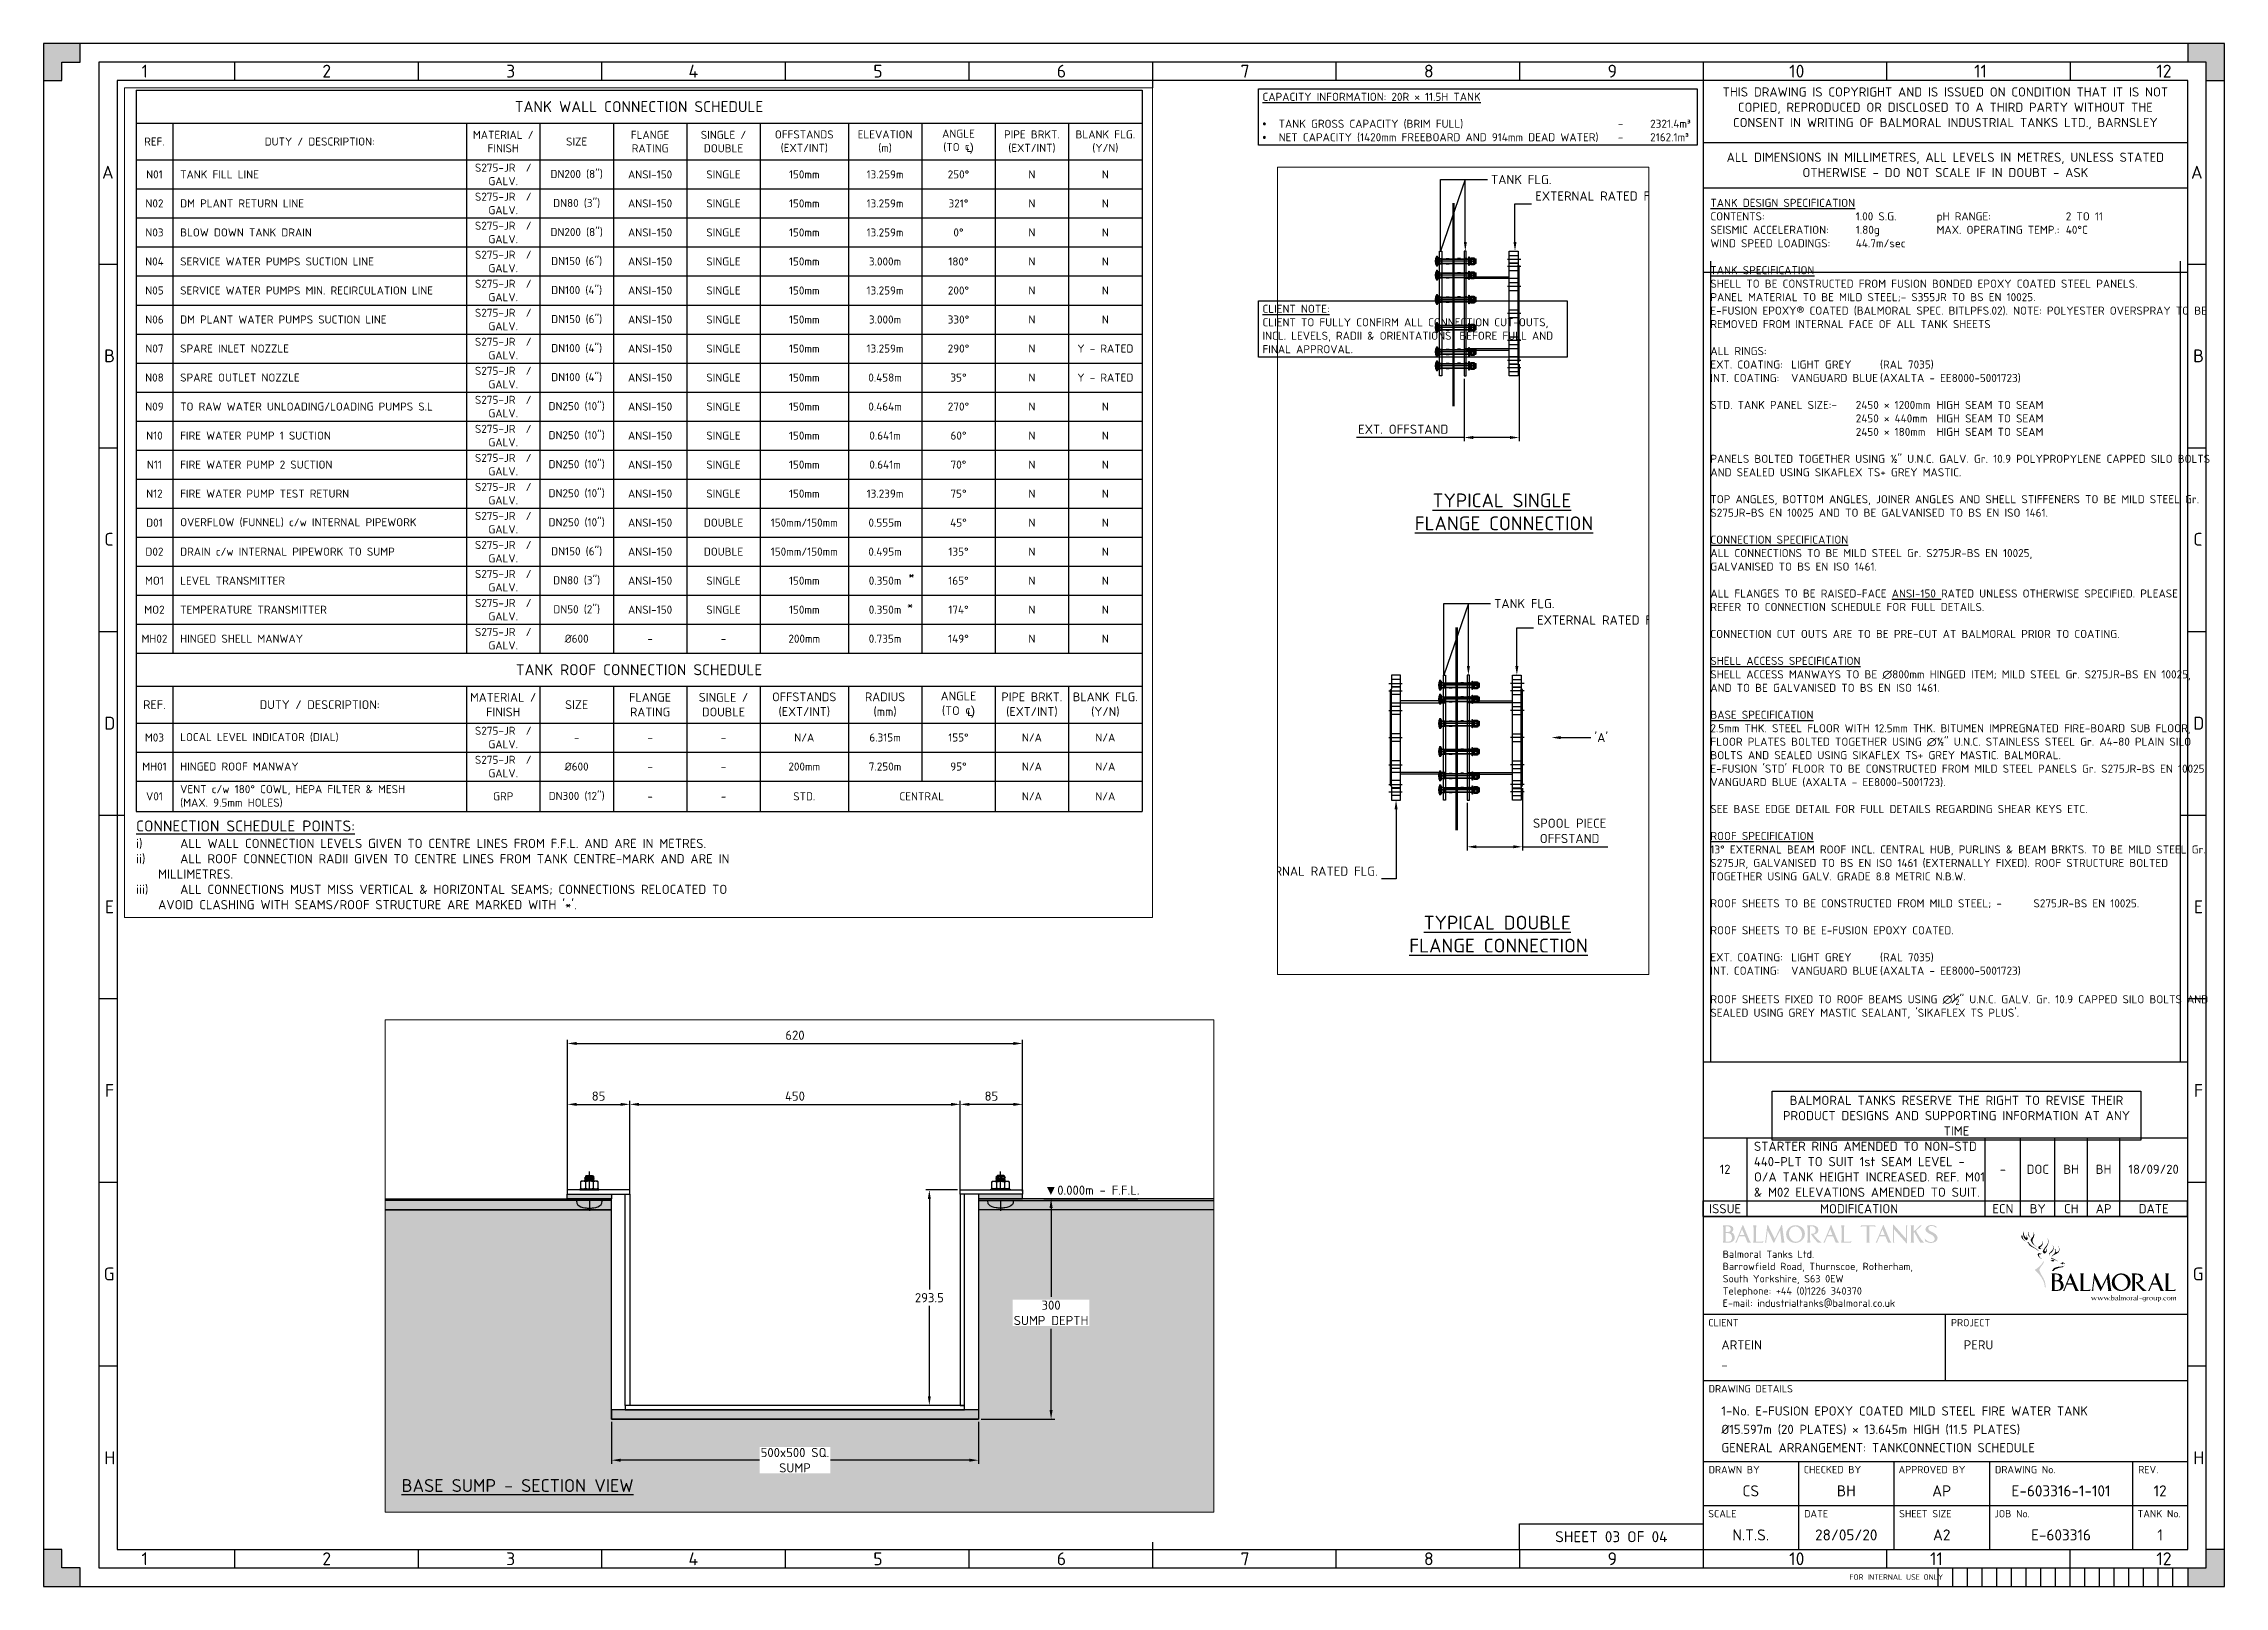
# Paper-space layout '103' of a CAD drawing. Header units: millimetres. Extents: x 0 to 594, y 0 to 420.
# The model-space entities are those that its viewports show. They can reach past a viewport. Long polylines and large blocks are cut down to what shows.
import ezdxf
from ezdxf import colors
from ezdxf.entities.mleader import LeaderData, LeaderLine
from ezdxf.enums import TextEntityAlignment as Align
from ezdxf.math import Vec2, Vec3

# ---------------------------------------------------------------- set-up
doc = ezdxf.new("R2010")
doc.units = ezdxf.units.MM
doc.linetypes.add('CENTER2', pattern=[28.575, 19.05, -3.175, 3.175, -3.175])
doc.linetypes.add('HIDDEN2', pattern=[4.7625, 3.175, -1.5875])
doc.layers.get('Defpoints').update_dxf_attribs({"color": 9})
for name, color, linetype in [('X 0001 M', 7, 'Continuous'), ('X 0059 M - Connection Bolt Main', 7, 'Continuous'), ('X 1001 M', 8, 'HIDDEN2'), ('X 2001 M', 1, 'CENTER2'), ('X 3001 D', 5, 'Continuous'), ('X 4001 T', 7, 'Continuous'), ('X 5001 H', 8, 'Continuous'), ('X CNTB M', 7, 'Continuous'), ('X TITLE_FRAME', 7, 'Continuous')]:
    doc.layers.add(name, color=color, linetype=linetype)
doc.layers.add('X 5999 H', color=7, linetype='Continuous', true_color=0xffffff)
doc.layers.add('X VPRT M', color=8, linetype='Continuous', plot=False)
doc.styles.add('BIT STD. 2.0', font='isocpeur.ttf', dxfattribs={"height": 2})
doc.styles.add('BIT STD. 2.5', font='isocpeur.ttf', dxfattribs={"height": 2.5})
doc.styles.add('BIT STD. 3.0', font='isocpeur.ttf', dxfattribs={"height": 2.5})
doc.styles.add('TITLE', font='isocpeur.ttf')
doc.dimstyles.new('BIT STD. 2.5', dxfattribs={"dimtxt": 2.5, "dimasz": 2.5, "dimexe": 1, "dimexo": 0.75, "dimgap": 1, "dimtad": 1, "dimdec": 0, "dimdsep": 46, "dimtxsty": 'BIT STD. 2.5', "dimcen": 0, "dimadec": 0, "dimazin": 0, "dimtfac": 1, "dimtdec": 0, "dimtmove": 0, "dimatfit": 3, "dimfxl": 1, "dimtfill": 1, "dimlwd": -1, "dimlwe": -1, "dimarcsym": 0})
doc.dimstyles.new('BIT STD. 2.5.1 [0.0]', dxfattribs={"dimtxt": 2.5, "dimasz": 2.5, "dimexe": 1, "dimexo": 0.75, "dimgap": 1, "dimtad": 1, "dimtih": 1, "dimtoh": 1, "dimdec": 1, "dimdsep": 46, "dimtxsty": 'BIT STD. 2.5', "dimcen": 0, "dimadec": 1, "dimazin": 0, "dimtfac": 1, "dimtdec": 1, "dimtofl": 0, "dimtmove": 0, "dimatfit": 3, "dimfxl": 1, "dimtfill": 1, "dimlwd": -1, "dimlwe": -1, "dimarcsym": 0})
doc.dimstyles.new('BIT STD. 3.0', dxfattribs={"dimtxt": 3, "dimasz": 3, "dimexe": 1, "dimexo": 0.75, "dimgap": 1, "dimtad": 1, "dimdec": 0, "dimdsep": 46, "dimtxsty": 'BIT STD. 3.0', "dimcen": 0, "dimadec": 0, "dimazin": 0, "dimtfac": 1, "dimtdec": 0, "dimtmove": 0, "dimatfit": 3, "dimfxl": 1, "dimtfill": 1, "dimlwd": -1, "dimlwe": -1, "dimarcsym": 0})
pattern_1 = [(45, (-19865.7735, -14220.5805), (1.26284852, 4.63044456), [5.953125, -1.190625, 0, -1.190625])]

psp = doc.layouts.new('103')

# ---------------------------------------------------------------- texts
at = {"insert": (506.25, 39), "char_height": 2.5, "attachment_point": 1, "style": 'BIT STD. 3.0'}
psp.add_mtext_dynamic_manual_height_columns('CONNECTION SCHEDULE', width=77.7473, gutter_width=15, heights=[0], dxfattribs=at)
at = {"layer": 'X TITLE_FRAME', "color": 7, "attachment_point": 1}
for s, insert, char_height in [('\\fISOCPEUR|b0|i0;\\W1.;1', (26.68, 414.26), 3.5), ('\\fISOCPEUR|b0|i0;\\W1.;2', (75.92, 414.26), 3.5), ('\\fISOCPEUR|b0|i0;\\W1.;3', (125.99, 414.26), 3.5), ('\\fISOCPEUR|b0|i0;\\W1.;4', (175.66, 414.25), 3.5), ('\\fISOCPEUR|b0|i0;\\W1.;5', (225.99, 414.25), 3.5), ('\\fISOCPEUR|b0|i0;\\W1.;6', (275.97, 414.26), 3.5), ('\\fISOCPEUR|b0|i0;\\W1.;7', (326.02, 414.25), 3.5), ('\\fISOCPEUR|b0|i0;\\W1.;8', (375.98, 414.26), 3.5), ('\\fISOCPEUR|b0|i0;\\W1.;9', (425.99, 414.26), 3.5), ('\\fISOCPEUR|b0|i0;\\W1.;10', (475.46, 414.26), 3.5), ('\\fISOCPEUR|b0|i0;\\W1.;11', (525.81, 414.26), 3.5), ('\\fISOCPEUR|b0|i0;\\W1.;12', (575.46, 414.26), 3.5), ('\\fISOCPEUR|b0|i0;\\W1.;A', (15.92, 386.75), 3.5), ('\\fISOCPEUR|b0|i0;\\W1.;A', (584.92, 386.75), 3.5), ('\\fISOCPEUR|b0|i0;\\W1.;B', (16.48, 336.75), 3.5), ('\\fISOCPEUR|b0|i0;\\W1.;B', (585.48, 336.75), 3.5), ('\\fISOCPEUR|b0|i0;\\W1.;C', (16.53, 286.81), 3.5), ('\\fISOCPEUR|b0|i0;\\W1.;C', (585.53, 286.81), 3.5), ('\\fISOCPEUR|b0|i0;\\W1.;D', (16.49, 236.75), 3.5), ('\\fISOCPEUR|b0|i0;\\W1.;D', (585.49, 236.75), 3.5), ('\\fISOCPEUR|b0|i0;\\W1.;E', (16.68, 186.75), 3.5), ('\\fISOCPEUR|b0|i0;\\W1.;E', (585.68, 186.75), 3.5), ('\\fISOCPEUR|b0|i0;\\W1.;F', (16.7, 136.75), 3.5), ('\\fISOCPEUR|b0|i0;\\W1.;F', (585.7, 136.75), 3.5), ('\\fISOCPEUR|b0|i0;\\W1.;G', (16.37, 86.81), 3.5), ('\\fISOCPEUR|b0|i0;\\W1.;G', (585.37, 86.81), 3.5), ('\\fISOCPEUR|b0|i0;\\W1.;CLIENT', (453.43, 72.79), 2), ('{\\fISOCPEUR|b0|i0|c0|p34;PROJECT}', (519.53, 72.79), 2), ('{\\fISOCPEUR|b0|i0|c0|p34;DRAWING DETAILS}', (453.53, 54.79), 2), ('\\fISOCPEUR|b0|i0;\\W1.;H', (16.51, 36.75), 3.5), ('\\fISOCPEUR|b0|i0;\\W1.;H', (585.51, 36.75), 3.5), ('\\fISOCPEUR|b0|i0;\\W1.;DRAWN BY', (453.53, 32.75), 2), ('\\fISOCPEUR|b0|i0;\\W1.;CHECKED BY', (479.43, 32.79), 2), ('\\fISOCPEUR|b0|i0;\\W1.;APPROVED BY', (505.25, 32.79), 2), ('\\fISOCPEUR|b0|i0;\\W1.;DRAWING No.', (531.53, 32.79), 2), ('{\\fISOCPEUR|b0|i0|c0|p34;REV.}', (570.53, 32.79), 2), ('\\fISOCPEUR|b0|i0;\\W1.;SCALE', (453.41, 20.79), 2), ('\\fISOCPEUR|b0|i0;\\W1.;DATE', (479.53, 20.75), 2), ('\\fISOCPEUR|b0|i0;\\W1.;SHEET SIZE', (505.41, 20.79), 2), ('\\fISOCPEUR|b0|i0;\\W1.;JOB No.', (531.35, 20.79), 2), ('{\\fISOCPEUR|b0|i0|c0|p34;TANK No.}', (570.35, 20.79), 2), ('\\fISOCPEUR|b0|i0;\\W1.;1', (26.68, 9.26), 3.5), ('\\fISOCPEUR|b0|i0;\\W1.;2', (75.92, 9.26), 3.5), ('\\fISOCPEUR|b0|i0;\\W1.;3', (125.99, 9.26), 3.5), ('\\fISOCPEUR|b0|i0;\\W1.;4', (175.66, 9.25), 3.5), ('\\fISOCPEUR|b0|i0;\\W1.;5', (225.99, 9.25), 3.5), ('\\fISOCPEUR|b0|i0;\\W1.;6', (275.97, 9.26), 3.5), ('\\fISOCPEUR|b0|i0;\\W1.;7', (326.02, 9.25), 3.5), ('\\fISOCPEUR|b0|i0;\\W1.;8', (375.98, 9.26), 3.5), ('\\fISOCPEUR|b0|i0;\\W1.;9', (425.99, 9.26), 3.5), ('\\fISOCPEUR|b0|i0;\\W1.;10', (475.46, 9.26), 3.5), ('\\fISOCPEUR|b0|i0;\\W1.;11', (513.81, 9.26), 3.5), ('\\fISOCPEUR|b0|i0;\\W1.;12', (575.46, 9.26), 3.5), ('\\fISOCPEUR|b0|i0;\\W1.;FOR INTERNAL USE ONLY', (491.86, 3.28), 1.4986)]:
    psp.add_mtext(s, dxfattribs=dict(at, insert=insert, char_height=char_height))
at = {"layer": 'X TITLE_FRAME', "color": 7, "char_height": 2.5, "style": 'TITLE'}
for s, insert, width, attachment_point in [('THIS DRAWING IS COPYRIGHT AND IS ISSUED ON CONDITION THAT IT IS NOT COPIED, REPRODUCED OR DISCLOSED TO A THIRD PARTY WITHOUT THE CONSENT IN WRITING OF BALMORAL INDUSTRIAL TANKS LTD., BARNSLEY', (518, 402.39), 123.3872, 5), ('ALL DIMENSIONS IN MILLIMETRES, ALL LEVELS IN METRES, UNLESS STATED OTHERWISE - DO NOT SCALE IF IN DOUBT - ASK', (518, 390.32), 129.1756, 2)]:
    psp.add_mtext(s, dxfattribs=dict(at, insert=insert, width=width, attachment_point=attachment_point))
at = {"layer": 'X TITLE_FRAME', "color": 7, "insert": (521.03, 128.15), "char_height": 2.5, "width": 97.8867, "attachment_point": 5, "style": 'TITLE', "bg_fill": 16}
psp.add_mtext('{\\fISOCPEUR|b1|i0|c0|p34;BALMORAL TANKS RESERVE THE RIGHT TO REVISE THEIR PRODUCT DESIGNS AND SUPPORTING INFORMATION AT ANY TIME}', dxfattribs=at)

msp = doc.modelspace()

# ---------------------------------------------------------------- texts
at = {"char_height": 37.5, "attachment_point": 1, "style": 'BIT STD. 2.5'}
for s, insert in [('\\pi61.03165;{\\LTYPICAL SINGLE\\P\\pi12.28165;FLANGE CONNECTION}', (-17775.5285, -27647.1045)), ('\\pi51.65665;{\\LTYPICAL DOUBLE\\P\\pi12.28165;FLANGE CONNECTION}', (-17790.3557, -28796.7009))]:
    msp.add_mtext_dynamic_manual_height_columns(s, width=482.063296, gutter_width=100, heights=[118.5703], dxfattribs=dict(at, insert=insert))
at = {"color": 1, "char_height": 124.9995, "width": 75.56788, "attachment_point": 1, "style": 'BIT STD. 2.5'}
for insert in [(-29007.098, -29964.368), (-29025.9564, -30374.2618)]:
    msp.add_mtext('*', dxfattribs=dict(at, insert=insert))
at = {"layer": 'X CNTB M', "color": 7, "insert": (-39524.3079, -33369.8116), "char_height": 150, "attachment_point": 1, "style": 'BIT STD. 3.0'}
msp.add_mtext_dynamic_manual_height_columns("{\\LCONNECTION SCHEDULE POINTS:}\\P\\pi-300,l300;{\\H0.83333x;i)^IALL WALL CONNECTION LEVELS GIVEN TO CENTRE LINES FROM F.F.L. AND ARE IN METRES.\\Pii)^IALL ROOF CONNECTION RADII GIVEN TO CENTRE LINES FROM TANK CENTRE-MARK AND ARE IN MILLIMETRES.\\Piii)^I\\C0;ALL CONNECTIONS MUST MISS VERTICAL & HORIZONTAL SEAMS; CONNECTIONS RELOCATED TO AVOID CLASHING WITH SEAMS/ROOF STRUCTURE ARE MARKED WITH '\\C1;*\\C256;'\\C7;.}", width=8539, gutter_width=450, heights=[0], dxfattribs=at)

# ---------------------------------------------------------------- blocks, each defined once
blk = doc.blocks.new('REVISION A2')
at = {"layer": 'X TITLE_FRAME'}
for p, q in [((452.02, -94.34), (584, -94.34)), ((452.02, -98.62), (452.02, -94.34)), ((452.02, -94.34), (584, -94.34)), ((464.02, -98.62), (464.02, -94.34)), ((528.88, -98.62), (528.88, -94.34)), ((538.51, -98.62), (538.51, -94.34)), ((547.88, -98.62), (547.88, -94.34)), ((556.74, -98.62), (556.74, -94.34)), ((565.51, -98.62), (565.51, -94.34)), ((584, -98.62), (584, -94.34)), ((452.02, -98.62), (584, -98.62))]:
    blk.add_line(p, q, dxfattribs=at)
at = {"layer": 'X TITLE_FRAME', "color": 7, "char_height": 2.5, "attachment_point": 5, "style": 'TITLE'}
for s, insert in [('\\fISOCPEUR|b0|i0;\\W1.;ISSUE', (458.02, -96.48)), ('\\fISOCPEUR|b0|i0;\\W1.;MODIFICATION', (494.52, -96.48)), ('\\fISOCPEUR|b0|i0;\\W1.;ECN', (533.69, -96.48)), ('BY', (543.19, -96.48)), ('\\fISOCPEUR|b0|i0;\\W1.;CH', (552.31, -96.48)), ('\\fISOCPEUR|b0|i0;\\W1.;AP', (561.12, -96.48)), ('\\fISOCPEUR|b0|i0;\\W1.;DATE', (574.75, -96.48))]:
    blk.add_mtext(s, dxfattribs=dict(at, insert=insert))
blk = doc.blocks.new('LOGO A2')
at = {"layer": 'X TITLE_FRAME', "lineweight": 0}
h = blk.add_hatch(color=8, dxfattribs=at)
h.paths.add_polyline_path([(1140.12, 1002.51), (1140.55, 1002.51), (1141.72, 1002.73), (1140.12, 1002.79), (1140.12, 1004.37), (1140.53, 1004.37), (1141.59, 1004.45), (1141.06, 1004.58), (1140.46, 1004.63), (1139.3, 1004.63), (1139.36, 1004.46), (1139.38, 1004.33), (1139.4, 1004.17), (1139.4, 1003.98), (1139.4, 1000.5), (1139.4, 1000.33), (1139.38, 1000.18), (1139.36, 1000.05), (1140.12, 1000.13)])
h.paths.add_polyline_path([(1142.34, 1002.12), (1142.17, 1002.38), (1141.72, 1002.73), (1140.55, 1002.51), (1141.07, 1002.45), (1141.48, 1002.16), (1141.72, 1001.8), (1141.8, 1001.21), (1141.76, 1000.89), (1141.52, 1000.41), (1141.28, 1000.26), (1140.72, 1000.13), (1140.12, 1000.13), (1139.36, 1000.05), (1139.3, 999.87), (1140.68, 999.87), (1140.79, 999.87), (1141.35, 999.94), (1141.44, 999.96), (1141.95, 1000.18), (1142, 1000.2), (1142.39, 1000.59), (1142.45, 1000.69), (1142.56, 1001.26), (1142.52, 1001.62)])
h.paths.add_polyline_path([(1142.19, 1003.55), (1142.19, 1003.59), (1142.04, 1004.11), (1141.61, 1004.46), (1140.53, 1004.37), (1140.9, 1004.3), (1141.2, 1004.13), (1141.41, 1003.87), (1141.48, 1003.47), (1141.26, 1002.99), (1141.26, 1002.96), (1140.74, 1002.79), (1140.12, 1002.79), (1141.72, 1002.73), (1142.06, 1003.07)])
h.paths.add_polyline_path([(1143.75, 1001.62), (1145.33, 1001.62), (1143.9, 1001.97), (1144.55, 1003.55), (1144.83, 1004.69), (1144.7, 1004.69), (1143.01, 1000.54), (1142.84, 1000.2), (1142.65, 999.87), (1143.04, 999.87)])
h.paths.add_polyline_path([(1144.83, 1004.69), (1144.55, 1003.55), (1145.2, 1001.97), (1143.9, 1001.97), (1145.33, 1001.62), (1146.06, 999.87), (1147.03, 999.87), (1146.86, 1000.07), (1146.73, 1000.24), (1146.62, 1000.41), (1146.51, 1000.65)])
h.paths.add_polyline_path([(1148.38, 1003.96), (1148.4, 1004.3), (1148.49, 1004.63), (1147.54, 1004.63), (1147.64, 1004.3), (1147.67, 1003.96), (1147.67, 1000.5), (1147.64, 1000.18), (1147.54, 999.87), (1148.38, 1000.13)])
h.paths.add_polyline_path([(1150.39, 1000.35), (1150.04, 1000.2), (1149.68, 1000.13), (1148.38, 1000.13), (1147.54, 999.87), (1150.24, 999.87)])
h.paths.add_polyline_path([(1151.52, 1003.22), (1151.6, 1004.69), (1151.43, 1004.69), (1150.93, 1000.63), (1150.87, 1000.24), (1150.74, 999.87), (1151.17, 999.87), (1151.17, 999.98), (1151.17, 1000.11), (1151.17, 1000.39), (1151.19, 1000.65)])
h.paths.add_polyline_path([(1151.6, 1004.69), (1151.52, 1003.22), (1153.11, 999.87), (1153.44, 1000.91)])
h.paths.add_polyline_path([(1154.91, 1003.27), (1155.45, 1004.69), (1155.25, 1004.69), (1153.44, 1000.91), (1153.11, 999.87), (1153.27, 999.87)])
h.paths.add_polyline_path([(1155.45, 1004.69), (1154.91, 1003.27), (1155.21, 1000.72), (1155.23, 1000.5), (1155.25, 1000.28), (1155.23, 1000.09), (1155.21, 999.87), (1156.14, 999.87), (1156.03, 1000.24), (1155.97, 1000.63)])
h.paths.add_polyline_path([(1157.32, 1002.39), (1157.34, 1002.59), (1157.45, 1003.13), (1157.51, 1003.28), (1157.82, 1003.75), (1157.9, 1003.86), (1158.38, 1004.17), (1158.55, 1004.23), (1159.11, 1004.32), (1158.14, 1004.47), (1157.77, 1004.27), (1157.34, 1003.95), (1157.06, 1003.63), (1156.76, 1003.15), (1156.61, 1002.74), (1156.54, 1002.18), (1156.58, 1001.72), (1156.76, 1001.2), (1156.93, 1000.88), (1157.32, 1000.47), (1157.62, 1000.23), (1158.12, 999.99), (1158.51, 999.89), (1159.07, 999.82), (1159.5, 999.86), (1160.04, 1000.02), (1159.11, 1000.12), (1158.59, 1000.25), (1158.14, 1000.56), (1157.77, 1000.97), (1157.51, 1001.44), (1157.38, 1001.85), (1157.32, 1002.26)])
h.paths.add_polyline_path([(1161.6, 1001.72), (1161.66, 1002.29), (1161.62, 1002.76), (1161.45, 1003.28), (1161.25, 1003.6), (1160.88, 1004.01), (1160.58, 1004.23), (1160.06, 1004.49), (1159.65, 1004.6), (1159.11, 1004.64), (1158.68, 1004.62), (1158.14, 1004.47), (1159.11, 1004.32), (1159.61, 1004.21), (1160.06, 1003.91), (1160.43, 1003.47), (1160.69, 1003.02), (1160.82, 1002.61), (1160.86, 1002.2), (1160.88, 1002.13), (1160.88, 1002.07), (1160.86, 1001.85), (1160.76, 1001.31), (1160.71, 1001.16), (1160.41, 1000.71), (1160.3, 1000.6), (1159.85, 1000.28), (1159.65, 1000.21), (1159.11, 1000.12), (1160.04, 1000.02), (1160.43, 1000.19), (1160.86, 1000.53), (1161.14, 1000.82), (1161.45, 1001.31)])
h.paths.add_polyline_path([(1163.09, 1004.34), (1163.24, 1004.34), (1164.73, 1004.36), (1164.64, 1004.4), (1164.1, 1004.58), (1163.97, 1004.6), (1163.41, 1004.62), (1162.24, 1004.62), (1162.35, 1004.3), (1162.37, 1003.93), (1162.37, 1000.56), (1162.35, 1000.21), (1162.24, 999.86), (1163.19, 999.86), (1163.11, 1000.21), (1163.09, 1000.56)])
h.paths.add_polyline_path([(1164.02, 1002.09), (1164.49, 1002.18), (1164.92, 1002.41), (1165.23, 1002.76), (1165.33, 1003.26), (1165.33, 1003.45), (1165.16, 1003.95), (1165.14, 1003.99), (1164.73, 1004.36), (1163.24, 1004.34), (1163.78, 1004.32), (1164.21, 1004.12), (1164.51, 1003.75), (1164.6, 1003.21), (1164.53, 1002.85), (1164.34, 1002.57), (1164.06, 1002.37), (1163.69, 1002.31), (1163.28, 1002.29), (1163.5, 1001.92), (1163.82, 1001.44), (1164.17, 1001.01), (1164.45, 1000.69), (1164.82, 1000.28), (1165.2, 999.86), (1166.29, 999.86), (1166.05, 1000.06), (1165.62, 1000.38), (1165.49, 1000.49), (1165.05, 1000.88), (1164.95, 1000.99), (1164.56, 1001.42), (1164.38, 1001.62)])
h.paths.add_polyline_path([(1167.76, 1001.62), (1169.33, 1001.62), (1167.91, 1001.96), (1168.56, 1003.54), (1168.84, 1004.68), (1168.71, 1004.68), (1167.02, 1000.53), (1166.85, 1000.19), (1166.63, 999.86), (1167.04, 999.86)])
h.paths.add_polyline_path([(1168.84, 1004.68), (1168.56, 1003.54), (1169.18, 1001.96), (1167.91, 1001.96), (1169.33, 1001.62), (1170.07, 999.86), (1171.04, 999.86), (1170.87, 1000.06), (1170.74, 1000.21), (1170.63, 1000.4), (1170.5, 1000.64)])
h.paths.add_polyline_path([(1172.34, 1003.95), (1172.36, 1004.3), (1172.45, 1004.62), (1171.5, 1004.62), (1171.59, 1004.3), (1171.63, 1003.95), (1171.63, 1000.49), (1171.61, 1000.17), (1171.5, 999.86), (1172.34, 1000.12)])
h.paths.add_polyline_path([(1174.35, 1000.34), (1174.01, 1000.19), (1173.62, 1000.12), (1172.34, 1000.12), (1171.5, 999.86), (1174.2, 999.86)])
h.paths.add_polyline_path([(1179.22, 1004.35), (1178.52, 1004.35), (1178.52, 1000.51), (1178.5, 1000.17), (1178.4, 999.86), (1179.33, 999.86), (1179.24, 1000.15), (1179.22, 1000.46)])
h.paths.add_polyline_path([(1180.77, 1004.61), (1176.97, 1004.61), (1176.78, 1004.16), (1177.12, 1004.28), (1177.47, 1004.35), (1178.52, 1004.35), (1179.22, 1004.35), (1180.27, 1004.35)])
h.paths.add_polyline_path([(1180.77, 1004.61), (1180.27, 1004.35), (1180.62, 1004.28), (1180.96, 1004.16)])
h.paths.add_polyline_path([(1182.15, 1001.96), (1182.79, 1003.54), (1183.08, 1004.68), (1182.96, 1004.68), (1181.27, 1000.53), (1181.1, 1000.17), (1180.89, 999.86), (1181.29, 999.86), (1182.01, 1001.63), (1183.58, 1001.63)])
h.paths.add_polyline_path([(1183.08, 1004.68), (1182.79, 1003.54), (1183.44, 1001.96), (1182.15, 1001.96), (1183.58, 1001.63), (1184.32, 999.86), (1185.27, 999.86), (1185.13, 1000.06), (1184.99, 1000.22), (1184.87, 1000.41), (1184.77, 1000.65)])
h.paths.add_polyline_path([(1185.94, 1003.54), (1185.85, 1004.75), (1185.7, 1004.75), (1185.7, 1000.34), (1185.63, 999.86), (1186.01, 999.86), (1185.97, 1000.1), (1185.94, 1000.34)])
h.paths.add_polyline_path([(1185.85, 1004.75), (1185.94, 1003.54), (1189.33, 999.72), (1189.23, 1000.94)])
h.paths.add_polyline_path([(1189.5, 1004.16), (1189.52, 1004.4), (1189.57, 1004.63), (1189.16, 1004.63), (1189.21, 1004.4), (1189.23, 1004.16), (1189.23, 1000.94), (1189.33, 999.72), (1189.5, 999.72)])
h.paths.add_polyline_path([(1191.28, 1002.58), (1191.38, 1002.68), (1191.48, 1002.75), (1191.28, 1002.92), (1191.28, 1003.92), (1191.31, 1004.28), (1191.4, 1004.61), (1190.45, 1004.61), (1190.55, 1004.28), (1190.57, 1003.92), (1190.57, 1000.56), (1190.55, 1000.2), (1190.45, 999.86), (1191.4, 999.86), (1191.31, 1000.2), (1191.28, 1000.56)])
h.paths.add_polyline_path([(1192.19, 1002.63), (1191.93, 1003.13), (1193.55, 1004.61), (1193.05, 1004.61), (1192.74, 1004.25), (1192.41, 1003.94), (1191.28, 1002.92), (1191.48, 1002.75), (1191.62, 1002.49), (1191.88, 1001.99), (1192, 1001.8), (1192.26, 1001.3), (1192.38, 1001.08), (1192.67, 1000.58), (1192.81, 1000.34), (1193.15, 999.86), (1194.22, 999.86), (1193.96, 1000.1), (1193.55, 1000.56), (1193.26, 1000.91), (1192.95, 1001.39), (1192.69, 1001.8), (1192.38, 1002.27)])
h.paths.add_polyline_path([(1196.25, 1002.8), (1195.94, 1002.94), (1195.6, 1003.18), (1195.34, 1003.47), (1195.24, 1003.8), (1195.34, 1004.09), (1195.55, 1004.3), (1195.84, 1004.42), (1196.13, 1004.47), (1196.79, 1004.61), (1196.65, 1004.63), (1196.08, 1004.71), (1195.55, 1004.63), (1195.05, 1004.42), (1194.65, 1004.06), (1194.48, 1003.54), (1194.48, 1003.51), (1194.67, 1002.99), (1194.7, 1002.97), (1195.15, 1002.58), (1195.24, 1002.51), (1195.74, 1002.25), (1195.86, 1002.18), (1196.37, 1001.92), (1196.41, 1001.89), (1196.84, 1001.51), (1197.03, 1001.03), (1196.96, 1000.63), (1196.75, 1000.32), (1196.41, 1000.13), (1196.03, 1000.06), (1195.2, 999.94), (1195.46, 999.86), (1196.03, 999.82), (1196.08, 999.82), (1196.65, 999.89), (1196.7, 999.91), (1197.22, 1000.15), (1197.25, 1000.17), (1197.63, 1000.58), (1197.68, 1000.65), (1197.8, 1001.2), (1197.8, 1001.22), (1197.65, 1001.77), (1197.63, 1001.77), (1197.25, 1002.2), (1197.25, 1002.23), (1196.75, 1002.51), (1196.75, 1002.54)])
h.paths.add_polyline_path([(1195.1, 1000.34), (1194.7, 1000.65), (1194.31, 1000.96), (1194.41, 1000.29), (1194.67, 1000.15), (1195.2, 999.94), (1196.03, 1000.06), (1195.55, 1000.13)])
h.paths.add_polyline_path([(1197.44, 1004.35), (1197.32, 1004.4), (1196.79, 1004.61), (1196.13, 1004.47), (1196.51, 1004.42), (1196.89, 1004.28), (1197.22, 1004.06), (1197.51, 1003.8)], flags=17)
at = {"layer": 'X TITLE_FRAME'}
for color, points in [(256, [(1220.73, 1001.9), (1220.66, 1001.84), (1220.6, 1001.68), (1220.66, 1001.33), (1220.93, 1000.87), (1221.26, 1000.54), (1221.64, 1000.31), (1221.93, 1000.15), (1221.7, 1000.31), (1221.44, 1000.51), (1221.11, 1000.96), (1220.99, 1001.32), (1220.98, 1001.62), (1220.89, 1001.83)]), (256, [(1221.41, 1003.04), (1221.31, 1002.94), (1221.13, 1002.53), (1221.09, 1002.23), (1221.19, 1001.62), (1221.44, 1001.04), (1221.74, 1000.71), (1222.1, 1000.55), (1222.41, 1000.89), (1222.36, 1001.1), (1221.93, 1001.23), (1221.73, 1001.35), (1221.41, 1001.84), (1221.28, 1002.5), (1221.37, 1002.97)]), (256, [(1222.23, 1000.11), (1222.15, 1000.11), (1222.09, 1000.09), (1222.17, 1000.08), (1222.28, 1000.03), (1222.51, 999.74), (1222.68, 999.4), (1222.91, 999.12), (1223.29, 998.83), (1223.74, 998.59), (1224.26, 998.33), (1224.82, 997.98), (1225.32, 997.63), (1225.63, 997.42), (1225.35, 997.66), (1224.89, 998.05), (1224.47, 998.37), (1224.05, 998.63), (1223.53, 998.94), (1223.19, 999.22), (1222.56, 999.99), (1222.41, 1000.09)]), (256, [(1222.46, 1002.89), (1222.51, 1002.84), (1222.59, 1002.5), (1222.56, 1002.32), (1222.52, 1002.01), (1222.52, 1001.9), (1222.67, 1001.58), (1222.91, 1001.32), (1223.08, 1001.2), (1223.14, 1001.16), (1222.94, 1001.42), (1222.77, 1001.8), (1222.72, 1002.06), (1222.74, 1002.43), (1222.74, 1002.5), (1222.61, 1002.81)]), (256, [(1223.75, 1002.88), (1223.84, 1002.78), (1223.89, 1002.63), (1223.95, 1002.45), (1223.97, 1002.23), (1223.79, 1001.59), (1223.37, 1001.09), (1223.22, 1000.84), (1223.14, 1000.54), (1223.65, 999.6), (1223.69, 999.56), (1224.5, 998.91), (1224.82, 998.69), (1224.01, 999.4), (1223.63, 1000.29), (1223.68, 1000.65), (1223.76, 1000.91), (1224, 1001.32), (1224.14, 1001.96), (1224.1, 1002.33), (1223.98, 1002.62), (1223.82, 1002.81)]), (256, [(1226.31, 1000.38), (1226.38, 999.95), (1226.05, 999.17), (1225.73, 999.05), (1225.34, 998.83), (1225.21, 998.55), (1225.35, 998.23), (1225.97, 998.24), (1225.67, 998.49), (1225.86, 998.75), (1226.21, 999.01), (1226.41, 999.41), (1226.45, 999.8), (1226.38, 1000.24)]), (256, [(1226.38, 998.34), (1226.31, 998.31), (1225.97, 998.24), (1225.35, 998.23), (1225.71, 998.11), (1226.18, 998.23)]), (256, [(1227.72, 1001.07), (1227.82, 1000.83), (1227.93, 1000.28), (1227.8, 999.64), (1227.42, 999.01), (1227.02, 998.53), (1226.48, 997.69), (1226.45, 997.52), (1226.61, 997.09), (1226.99, 996.91), (1227.49, 997.35), (1227.06, 997.45), (1226.86, 997.66), (1227.12, 998.23), (1227.41, 998.57), (1227.85, 999.34), (1228.03, 1000.15), (1227.9, 1000.8)]), (256, [(1229.17, 999.17), (1229.24, 998.99), (1229.33, 998.68), (1229.23, 998.18), (1228.97, 997.72), (1228.65, 997.45), (1228.2, 997.04), (1228.14, 996.84), (1228.23, 996.52), (1228.32, 996.39), (1228.3, 996.44), (1228.27, 996.65), (1228.33, 996.88), (1228.6, 997.1), (1228.92, 997.3), (1229.31, 997.85), (1229.46, 998.5), (1229.31, 998.99)]), (256, [(1229.64, 998.21), (1229.6, 998.2), (1229.64, 998.2), (1229.82, 997.98), (1229.89, 997.62), (1229.86, 997.33), (1229.57, 996.85), (1229.15, 996.48), (1228.88, 996.16), (1228.81, 995.99), (1228.86, 996.07), (1229.24, 996.42), (1229.75, 996.67), (1230.25, 996.88), (1230.28, 997.3), (1230.15, 997.35), (1230.05, 997.43), (1230.02, 997.75), (1229.95, 998.01), (1229.8, 998.17)]), (256, [(1230.6, 998.88), (1230.77, 998.69), (1230.96, 998.18), (1230.86, 997.76), (1230.56, 997.42), (1230.28, 997.3), (1230.25, 996.88), (1230.79, 997.32), (1231.1, 998.11), (1230.76, 998.79)]), (256, [(1226.71, 995.03), (1226.61, 994.76), (1225.99, 993.85), (1225.67, 993.53), (1224.86, 992.87), (1224.49, 992.66), (1224.33, 992.46), (1224.4, 992.32), (1225.21, 991.54), (1225.27, 991.48), (1225.95, 990.61), (1226.12, 990.34), (1226.67, 989.33), (1226.86, 988.79), (1227.04, 987.69), (1227.04, 987.68), (1227.02, 987.2), (1226.93, 986.9), (1227.23, 987.95), (1227.23, 988.08), (1227.06, 989.2), (1227.06, 989.23), (1226.61, 990.25), (1226.55, 990.34), (1225.99, 991.32), (1225.95, 991.39), (1225.51, 992.39), (1225.5, 992.49), (1225.77, 993.1), (1226.47, 994.01), (1226.6, 994.18), (1226.7, 994.51), (1226.73, 994.8)]), (256, [(1225.4, 997.1), (1225.31, 996.98), (1225.25, 996.88), (1225.87, 996.9), (1225.61, 997)]), (256, [(1229.17, 995.18), (1228.72, 995.06), (1228.58, 994.92), (1228.73, 994.92), (1228.88, 994.85), (1229.07, 994.77), (1229.25, 994.76), (1229.53, 994.85), (1229.57, 994.93), (1229.47, 995.11)]), (256, [(1228.71, 995.83), (1228.68, 995.73), (1228.76, 995.55), (1228.98, 995.41), (1229.33, 995.32), (1229.59, 995.29), (1230.09, 995.02), (1230.37, 994.89), (1230.96, 994.76), (1230.69, 994.82), (1230.35, 994.96), (1229.99, 995.18), (1229.66, 995.42), (1229.11, 995.64), (1228.78, 995.73)]), (256, [(1232.43, 993.76), (1232.22, 993.59), (1231.48, 993.37), (1230.47, 993.3), (1229.67, 993.05), (1229.31, 992.74), (1228.94, 992.2), (1229.38, 992.2), (1229.64, 992.48), (1229.95, 992.71), (1230.99, 993.07), (1231.02, 993.07), (1231.84, 993.21), (1232.27, 993.56)]), (256, [(1231.34, 994.37), (1231.26, 994.28), (1231.35, 994.17), (1231.61, 994.24), (1231.49, 994.28)]), (256, [(1231.7, 994.27), (1231.61, 994.24), (1231.35, 994.17), (1231.55, 994.07), (1231.75, 994.01), (1231.8, 994.01), (1231.93, 994.14), (1232.04, 994.25), (1232.13, 994.27)]), (256, [(1231.45, 994.59), (1231.6, 994.51), (1231.73, 994.35), (1231.7, 994.27), (1232.13, 994.27), (1232.36, 994.18), (1232.48, 994.05), (1232.51, 993.96), (1232.51, 994.08), (1232.4, 994.35), (1232.17, 994.44), (1231.9, 994.51)]), (1, [(1230.04, 991.51), (1228.88, 991.51), (1228.94, 991.34), (1228.96, 991.21), (1228.98, 991.06), (1228.98, 990.86), (1228.98, 987.38), (1228.98, 987.21), (1228.96, 987.06), (1228.94, 986.93), (1229.7, 987.01), (1229.7, 989.39), (1230.13, 989.39), (1231.3, 989.61), (1229.7, 989.67), (1229.7, 991.25), (1230.11, 991.25), (1231.19, 991.34), (1231.17, 991.34), (1230.63, 991.47), (1230.6, 991.47)]), (1, [(1231.3, 989.61), (1230.13, 989.39), (1230.65, 989.33), (1231.06, 989.05), (1231.3, 988.68), (1231.38, 988.09), (1231.34, 987.77), (1231.1, 987.29), (1230.86, 987.14), (1230.3, 987.01), (1229.7, 987.01), (1228.94, 986.93), (1228.88, 986.75), (1230.26, 986.75), (1230.37, 986.75), (1230.93, 986.82), (1231.01, 986.84), (1231.53, 987.06), (1231.58, 987.08), (1231.97, 987.47), (1232.03, 987.58), (1232.14, 988.14), (1232.1, 988.5), (1231.92, 989), (1231.75, 989.26)]), (1, [(1231.19, 991.34), (1230.11, 991.25), (1230.47, 991.19), (1230.78, 991.01), (1230.99, 990.75), (1231.06, 990.36), (1231.06, 990.34), (1230.84, 989.87), (1230.84, 989.85), (1230.32, 989.67), (1229.7, 989.67), (1231.3, 989.61), (1231.64, 989.95), (1231.77, 990.43), (1231.77, 990.47), (1231.62, 990.99)]), (1, [(1234.12, 991.57), (1233.99, 991.57), (1232.31, 987.42), (1232.13, 987.08), (1231.94, 986.75), (1232.33, 986.75), (1233.04, 988.5), (1234.62, 988.5), (1233.19, 988.85), (1233.84, 990.43)]), (1, [(1234.12, 991.57), (1233.84, 990.43), (1234.49, 988.85), (1233.19, 988.85), (1234.62, 988.5), (1235.36, 986.75), (1236.33, 986.75), (1236.15, 986.95), (1236.03, 987.12), (1235.92, 987.29), (1235.81, 987.53)]), (1, [(1237.6, 991.51), (1236.65, 991.51), (1236.76, 991.19), (1236.78, 990.84), (1236.78, 987.38), (1236.76, 987.06), (1236.65, 986.75), (1237.5, 987.01), (1237.5, 990.84), (1237.52, 991.19)]), (1, [(1239.51, 987.23), (1239.16, 987.08), (1238.79, 987.01), (1237.5, 987.01), (1236.65, 986.75), (1239.35, 986.75)]), (1, [(1240.63, 991.57), (1240.46, 991.57), (1239.96, 987.51), (1239.89, 987.12), (1239.76, 986.75), (1240.2, 986.75), (1240.2, 986.86), (1240.2, 986.99), (1240.2, 987.27), (1240.22, 987.53), (1240.54, 990.1)]), (1, [(1240.63, 991.57), (1240.54, 990.1), (1242.14, 986.75), (1242.47, 987.79)]), (1, [(1244.48, 991.57), (1244.28, 991.57), (1242.47, 987.79), (1242.14, 986.75), (1242.29, 986.75), (1243.94, 990.15)]), (1, [(1244.48, 991.57), (1243.94, 990.15), (1244.24, 987.6), (1244.26, 987.38), (1244.28, 987.16), (1244.26, 986.97), (1244.24, 986.75), (1245.17, 986.75), (1245.06, 987.12), (1244.99, 987.51)]), (1, [(1246.85, 991.35), (1246.48, 991.15), (1246.05, 990.83), (1245.77, 990.51), (1245.46, 990.03), (1245.31, 989.62), (1245.25, 989.06), (1245.29, 988.6), (1245.46, 988.09), (1245.64, 987.76), (1246.02, 987.35), (1246.33, 987.11), (1246.82, 986.88), (1247.21, 986.77), (1247.78, 986.7), (1248.21, 986.75), (1248.75, 986.9), (1247.82, 987), (1247.3, 987.13), (1246.85, 987.44), (1246.48, 987.85), (1246.22, 988.32), (1246.09, 988.73), (1246.02, 989.14), (1246.02, 989.27), (1246.05, 989.47), (1246.15, 990.01), (1246.22, 990.16), (1246.52, 990.64), (1246.61, 990.74), (1247.08, 991.05), (1247.26, 991.11), (1247.82, 991.2)]), (1, [(1247.82, 991.52), (1247.39, 991.5), (1246.85, 991.35), (1247.82, 991.2), (1248.32, 991.09), (1248.77, 990.79), (1249.14, 990.36), (1249.4, 989.9), (1249.53, 989.49), (1249.57, 989.08), (1249.59, 989.01), (1249.59, 988.95), (1249.57, 988.73), (1249.46, 988.19), (1249.42, 988.04), (1249.12, 987.59), (1249.01, 987.48), (1248.55, 987.16), (1248.36, 987.09), (1247.82, 987), (1248.75, 986.9), (1249.14, 987.07), (1249.57, 987.42), (1249.85, 987.7), (1250.15, 988.19), (1250.3, 988.6), (1250.37, 989.17), (1250.33, 989.64), (1250.15, 990.16), (1249.96, 990.48), (1249.59, 990.9), (1249.29, 991.11), (1248.77, 991.37), (1248.36, 991.48)]), (1, [(1251.87, 991.5), (1250.7, 991.5), (1250.81, 991.18), (1250.83, 990.81), (1250.83, 987.44), (1250.81, 987.09), (1250.7, 986.75), (1251.65, 986.75), (1251.56, 987.09), (1251.54, 987.44), (1251.54, 991.22), (1251.69, 991.22), (1253.19, 991.24), (1253.1, 991.28), (1252.56, 991.46), (1252.43, 991.48)]), (1, [(1253.19, 991.24), (1251.69, 991.22), (1252.23, 991.2), (1252.67, 991), (1252.97, 990.64), (1253.06, 990.1), (1252.99, 989.73), (1252.8, 989.45), (1252.52, 989.25), (1252.15, 989.19), (1251.74, 989.17), (1251.95, 988.8), (1252.28, 988.32), (1252.62, 987.89), (1252.9, 987.57), (1253.27, 987.16), (1253.66, 986.75), (1254.74, 986.75), (1254.5, 986.94), (1254.07, 987.26), (1253.94, 987.37), (1253.51, 987.76), (1253.4, 987.87), (1253.01, 988.3), (1252.84, 988.5), (1252.47, 988.97), (1252.95, 989.06), (1253.38, 989.3), (1253.68, 989.64), (1253.79, 990.14), (1253.79, 990.33), (1253.62, 990.83), (1253.6, 990.87)]), (1, [(1257.29, 991.57), (1257.16, 991.57), (1255.48, 987.42), (1255.31, 987.07), (1255.09, 986.75), (1255.5, 986.75), (1256.21, 988.5), (1257.79, 988.5), (1256.36, 988.84), (1257.01, 990.42)]), (1, [(1257.29, 991.57), (1257.01, 990.42), (1257.64, 988.84), (1256.36, 988.84), (1257.79, 988.5), (1258.53, 986.75), (1259.5, 986.75), (1259.33, 986.94), (1259.2, 987.09), (1259.09, 987.29), (1258.96, 987.52)]), (1, [(1260.78, 991.5), (1259.83, 991.5), (1259.92, 991.18), (1259.96, 990.83), (1259.96, 987.37), (1259.94, 987.05), (1259.83, 986.75), (1260.68, 987), (1260.68, 990.83), (1260.7, 991.18)]), (1, [(1262.69, 987.22), (1262.34, 987.07), (1261.95, 987), (1260.68, 987), (1259.83, 986.75), (1262.53, 986.75)]), (256, [(1239.86, 985.1), (1239.6, 985.1), (1239.74, 984.9), (1240.06, 984.16), (1240.14, 984.44)]), (256, [(1240.52, 985.1), (1240.43, 985.1), (1240.14, 984.44), (1240.06, 984.16), (1240.12, 984.16), (1240.42, 984.87)]), (256, [(1240.52, 985.1), (1240.42, 984.87), (1240.72, 984.16), (1240.82, 984.44)]), (256, [(1241.23, 985.1), (1241.1, 985.1), (1240.82, 984.44), (1240.72, 984.16), (1240.78, 984.16), (1241.08, 984.9)]), (256, [(1241.59, 985.1), (1241.33, 985.1), (1241.43, 984.97), (1241.46, 984.9), (1241.78, 984.16), (1241.86, 984.44)]), (256, [(1242.25, 985.1), (1242.15, 985.1), (1241.86, 984.44), (1241.78, 984.16), (1241.83, 984.16), (1242.14, 984.87)]), (256, [(1242.25, 985.1), (1242.14, 984.87), (1242.44, 984.16), (1242.54, 984.44)]), (256, [(1242.95, 985.1), (1242.82, 985.1), (1242.54, 984.44), (1242.44, 984.16), (1242.5, 984.16), (1242.82, 984.9)]), (256, [(1243.31, 985.1), (1243.05, 985.1), (1243.19, 984.9), (1243.51, 984.16), (1243.6, 984.44)]), (256, [(1243.97, 985.1), (1243.89, 985.1), (1243.6, 984.44), (1243.51, 984.16), (1243.55, 984.16), (1243.87, 984.87)]), (256, [(1243.97, 985.1), (1243.87, 984.87), (1244.18, 984.16), (1244.26, 984.44)]), (256, [(1244.68, 985.1), (1244.55, 985.1), (1244.26, 984.44), (1244.18, 984.16), (1244.22, 984.16), (1244.54, 984.9)]), (256, [(1244.72, 984.38), (1244.62, 984.26), (1244.72, 984.16), (1244.84, 984.26)]), (256, [(1245.33, 985.56), (1245.07, 985.56), (1245.11, 985.36), (1245.11, 984.44), (1245.07, 984.26), (1245.3, 984.19), (1245.51, 984.24), (1245.3, 984.28), (1245.3, 984.71), (1245.3, 984.93), (1245.3, 985.36)]), (256, [(1245.62, 985.12), (1245.43, 985.06), (1245.59, 985.03), (1245.75, 984.91), (1245.81, 984.67), (1245.74, 984.37), (1245.51, 984.24), (1245.3, 984.19), (1245.51, 984.16), (1245.88, 984.32), (1246.01, 984.67), (1245.92, 984.97)]), (256, [(1245.43, 985.06), (1245.3, 984.93), (1245.3, 984.71), (1245.39, 984.93), (1245.59, 985.03)]), (256, [(1246.68, 984.78), (1246.43, 984.74), (1246.11, 984.45), (1246.21, 984.25), (1246.44, 984.16), (1246.62, 984.21), (1246.5, 984.25), (1246.37, 984.31), (1246.31, 984.44), (1246.37, 984.6), (1246.53, 984.68), (1246.81, 984.77)]), (256, [(1246.57, 985.13), (1246.21, 985.03), (1246.18, 984.91), (1246.55, 985.06)]), (256, [(1246.57, 985.13), (1246.55, 985.06), (1246.81, 984.9), (1246.68, 984.78), (1246.81, 984.77), (1246.81, 984.63), (1246.7, 984.35), (1246.5, 984.25), (1246.62, 984.21), (1246.81, 984.37), (1246.98, 984.42), (1246.98, 984.83), (1246.86, 985.04)]), (256, [(1246.98, 984.42), (1246.81, 984.37), (1246.83, 984.18), (1247.07, 984.18)]), (256, [(1247.47, 985.56), (1247.21, 985.56), (1247.25, 985.36), (1247.25, 984.38), (1247.21, 984.18), (1247.47, 984.18), (1247.44, 984.38), (1247.44, 985.36)]), (256, [(1247.87, 985.1), (1247.66, 985.1), (1247.72, 984.97), (1247.72, 984.87), (1247.89, 984.91)]), (256, [(1248.25, 985.12), (1247.89, 984.91), (1247.72, 984.87), (1247.72, 984.38), (1247.69, 984.18), (1247.93, 984.18), (1247.9, 984.31), (1247.89, 984.38), (1247.89, 984.67), (1248.11, 985.02)]), (256, [(1248.25, 985.12), (1248.11, 985.02), (1248.25, 984.97), (1248.26, 984.74), (1248.45, 984.91)]), (256, [(1248.8, 985.12), (1248.45, 984.91), (1248.26, 984.74), (1248.26, 984.38), (1248.24, 984.18), (1248.5, 984.18), (1248.47, 984.29), (1248.47, 984.38), (1248.47, 984.67), (1248.67, 985.02), (1248.96, 985.07)]), (256, [(1248.96, 985.07), (1248.67, 985.02), (1248.8, 984.97), (1248.83, 984.74), (1248.83, 984.38), (1248.8, 984.18), (1249.05, 984.18), (1249.02, 984.31), (1249, 984.38), (1249, 984.84)]), (256, [(1249.74, 985.13), (1249.36, 984.97), (1249.2, 984.64), (1249.35, 984.31), (1249.74, 984.16), (1249.74, 984.22), (1249.54, 984.32), (1249.41, 984.54), (1249.41, 984.64), (1249.46, 984.94), (1249.74, 985.06)]), (256, [(1249.74, 985.13), (1249.74, 985.06), (1249.94, 984.97), (1250.06, 984.74), (1250.07, 984.6), (1250.01, 984.34), (1249.74, 984.22), (1249.74, 984.16), (1250.13, 984.31), (1250.27, 984.64), (1250.13, 984.99)]), (256, [(1250.62, 985.1), (1250.4, 985.1), (1250.46, 984.97), (1250.46, 984.87), (1250.65, 984.91)]), (256, [(1251.66, 984.78), (1251.41, 984.74), (1251.1, 984.45), (1251.18, 984.25), (1251.43, 984.16), (1251.59, 984.21), (1251.49, 984.25), (1251.36, 984.31), (1251.28, 984.44), (1251.34, 984.6), (1251.5, 984.68), (1251.78, 984.77)]), (256, [(1251.54, 985.13), (1251.18, 985.03), (1251.17, 984.91), (1251.53, 985.06)]), (256, [(1251.54, 985.13), (1251.53, 985.06), (1251.78, 984.9), (1251.66, 984.78), (1251.78, 984.77), (1251.78, 984.63), (1251.69, 984.35), (1251.49, 984.25), (1251.59, 984.21), (1251.78, 984.37), (1251.96, 984.42), (1251.96, 984.83), (1251.83, 985.04)]), (256, [(1251.96, 984.42), (1251.78, 984.37), (1251.8, 984.18), (1252.04, 984.18)]), (256, [(1252.44, 985.56), (1252.19, 985.56), (1252.22, 985.36), (1252.22, 984.38), (1252.19, 984.18), (1252.44, 984.18), (1252.41, 984.38), (1252.41, 985.36)]), (256, [(1253.38, 984.81), (1253.13, 984.77), (1252.77, 984.77), (1252.7, 984.61), (1252.96, 984.67), (1253.32, 984.67)]), (256, [(1254.93, 985.1), (1254.71, 985.1), (1254.75, 984.97), (1254.75, 984.87), (1254.95, 984.91)]), (256, [(1255.95, 985.13), (1255.95, 985.06), (1256.14, 984.99), (1256.27, 984.74), (1256.3, 984.6), (1256.23, 984.34), (1255.95, 984.22), (1255.95, 984.16), (1256.34, 984.31), (1256.49, 984.64), (1256.34, 984.99)]), (256, [(1256.89, 985.1), (1256.65, 985.1), (1256.67, 985.02), (1256.67, 984.91), (1256.67, 984.45), (1256.76, 984.24), (1257.04, 984.24), (1256.88, 984.32), (1256.86, 984.55), (1256.86, 984.91)]), (256, [(1257.58, 985.1), (1257.32, 985.1), (1257.35, 985), (1257.35, 984.91), (1257.35, 984.61), (1257.25, 984.37), (1257.04, 984.24), (1256.76, 984.24), (1257.01, 984.16), (1257.35, 984.37), (1257.54, 984.42), (1257.54, 984.91)]), (256, [(1257.54, 984.42), (1257.35, 984.37), (1257.38, 984.18), (1257.6, 984.18), (1257.56, 984.31)]), (256, [(1257.97, 985.1), (1257.74, 985.1), (1257.82, 984.86), (1258, 984.93)]), (256, [(1258.15, 985.06), (1258, 984.93), (1257.82, 984.86), (1257.82, 983.93), (1257.79, 983.72), (1258.05, 983.72), (1258, 983.93), (1258, 984.21), (1258.22, 984.24), (1258, 984.28), (1258, 984.71), (1258.09, 984.94), (1258.29, 985.03)]), (256, [(1258.32, 985.13), (1258.15, 985.06), (1258.29, 985.03), (1258.45, 984.93), (1258.52, 984.68), (1258.45, 984.37), (1258.22, 984.24), (1258, 984.21), (1258.22, 984.16), (1258.6, 984.34), (1258.71, 984.67), (1258.65, 984.97)]), (256, [(1258.97, 984.38), (1258.86, 984.26), (1258.97, 984.16), (1259.09, 984.26)]), (256, [(1259.74, 985.13), (1259.39, 984.94), (1259.26, 984.64), (1259.32, 984.41), (1259.43, 984.26), (1259.59, 984.19), (1259.84, 984.24), (1259.56, 984.37), (1259.46, 984.71), (1259.53, 984.94), (1259.74, 985.04), (1259.9, 985.04), (1260.1, 985.07), (1259.94, 985.12)]), (256, [(1260.07, 984.32), (1259.84, 984.24), (1259.59, 984.19), (1259.77, 984.16), (1260.11, 984.28)]), (256, [(1260.1, 985.07), (1259.9, 985.04), (1260.11, 984.94)]), (256, [(1260.73, 985.13), (1260.34, 984.97), (1260.2, 984.64), (1260.34, 984.31), (1260.73, 984.16), (1260.73, 984.22), (1260.52, 984.32), (1260.42, 984.5), (1260.4, 984.67), (1260.47, 984.94), (1260.73, 985.06)]), (256, [(1260.73, 985.13), (1260.73, 985.06), (1260.95, 984.96), (1261.05, 984.74), (1261.07, 984.6), (1260.99, 984.34), (1260.73, 984.22), (1260.73, 984.16), (1261.11, 984.31), (1261.27, 984.64), (1261.12, 984.99)]), (256, [(1261.62, 985.1), (1261.38, 985.1), (1261.46, 984.97), (1261.46, 984.87), (1261.63, 984.91)]), (256, [(1261.98, 985.12), (1261.63, 984.91), (1261.46, 984.87), (1261.46, 984.38), (1261.41, 984.18), (1261.67, 984.18), (1261.64, 984.31), (1261.63, 984.38), (1261.63, 984.67), (1261.85, 985.02)]), (256, [(1261.98, 985.12), (1261.85, 985.02), (1261.99, 984.91), (1262.01, 984.74), (1262.19, 984.91)]), (256, [(1262.53, 985.12), (1262.19, 984.91), (1262.01, 984.74), (1262.01, 984.38), (1261.98, 984.18), (1262.22, 984.18), (1262.19, 984.31), (1262.19, 984.38), (1262.19, 984.67), (1262.4, 985.02), (1262.7, 985.07)]), (256, [(1262.7, 985.07), (1262.4, 985.02), (1262.55, 984.91), (1262.57, 984.74), (1262.57, 984.38), (1262.53, 984.18), (1262.77, 984.18), (1262.76, 984.31), (1262.74, 984.38), (1262.74, 984.84)])]:
    blk.add_hatch(color=color, dxfattribs=at).paths.add_polyline_path(points)
for color, points in [(256, [(1222.17, 1001.91), (1222.12, 1001.88), (1222.07, 1001.8), (1222.03, 1001.62), (1222.06, 1001.39), (1221.93, 1001.23), (1222.36, 1001.1), (1222.23, 1001.32), (1222.15, 1001.51), (1222.12, 1001.7), (1222.13, 1001.81)]), (256, [(1227.8, 998.31), (1227.54, 998.24), (1227.41, 998.03), (1227.35, 997.75), (1227.25, 997.52), (1227.06, 997.45), (1227.49, 997.35), (1227.52, 997.46), (1227.52, 997.55), (1227.51, 997.79), (1227.52, 997.92), (1227.65, 998.23)]), (1, [(1251.82, 989.23), (1251.74, 989.17), (1252.15, 989.19)]), (256, [(1253.81, 983.9), (1253.8, 983.83), (1254.02, 983.86)])]:
    blk.add_hatch(color=color, dxfattribs=at).paths.add_polyline_path(points, flags=17)
h = blk.add_hatch(color=256, dxfattribs=at)
h.paths.add_polyline_path([(1226.12, 997.03), (1226.05, 996.97), (1225.87, 996.9), (1225.25, 996.88), (1225.17, 996.87), (1225.06, 996.68), (1225.14, 996.36), (1225.4, 996), (1225.71, 995.73), (1226.05, 995.5), (1226.38, 995.31), (1226.06, 995.54), (1225.69, 995.9), (1225.44, 996.28), (1225.4, 996.49), (1225.47, 996.68), (1225.56, 996.71), (1225.93, 996.71), (1226.08, 996.85)])
h.paths.add_polyline_path([(1225.93, 996.71), (1225.56, 996.71), (1225.76, 996.68)], flags=16)
h = blk.add_hatch(color=256, dxfattribs=at)
h.paths.add_polyline_path([(1251.05, 985.13), (1250.65, 984.91), (1250.46, 984.87), (1250.46, 984.38), (1250.42, 984.18), (1250.68, 984.18), (1250.65, 984.38), (1250.65, 984.67), (1250.72, 984.91), (1250.92, 985.03), (1251.15, 985.12)])
h.paths.add_polyline_path([(1251.15, 985.12), (1250.92, 985.03), (1251.05, 984.99)], flags=16)
h = blk.add_hatch(color=256, dxfattribs=at)
h.paths.add_polyline_path([(1254.09, 985.12), (1253.71, 984.97), (1253.6, 984.63), (1253.68, 984.31), (1253.99, 984.16), (1254.17, 984.24), (1254.02, 984.26), (1253.84, 984.37), (1253.78, 984.61), (1253.86, 984.93), (1254.09, 985.06), (1254.25, 985.1)])
h.paths.add_polyline_path([(1254.22, 984.37), (1254.02, 984.26), (1254.17, 984.24), (1254.3, 984.37)], flags=16)
h = blk.add_hatch(color=256, dxfattribs=at)
h.paths.add_polyline_path([(1254.25, 985.1), (1254.09, 985.06), (1254.3, 985.02), (1254.3, 984.58), (1254.22, 984.37), (1254.3, 984.37), (1254.29, 984.09), (1254.25, 984), (1254.02, 983.86), (1253.8, 983.83), (1253.91, 983.8), (1254.02, 983.8), (1254.29, 983.89), (1254.45, 984.09), (1254.48, 984.37), (1254.48, 984.84), (1254.52, 985.03)])
h.paths.add_polyline_path([(1254.22, 984.37), (1254.02, 984.26), (1254.17, 984.24), (1254.3, 984.37)], flags=16)
h = blk.add_hatch(color=256, dxfattribs=at)
h.paths.add_polyline_path([(1255.36, 985.13), (1254.95, 984.91), (1254.75, 984.87), (1254.75, 984.38), (1254.72, 984.18), (1254.98, 984.18), (1254.95, 984.38), (1254.95, 984.67), (1255.03, 984.91), (1255.23, 985.03), (1255.46, 985.12)])
h.paths.add_polyline_path([(1255.46, 985.12), (1255.23, 985.03), (1255.36, 984.99)], flags=16)
h = blk.add_hatch(color=256, dxfattribs=at)
h.paths.add_polyline_path([(1255.95, 985.13), (1255.56, 984.97), (1255.42, 984.64), (1255.56, 984.31), (1255.95, 984.16), (1255.95, 984.22), (1255.75, 984.32), (1255.63, 984.54), (1255.62, 984.64), (1255.69, 984.94), (1255.95, 985.06)])
h.paths.add_polyline_path([(1255.46, 985.12), (1255.23, 985.03), (1255.36, 984.99)], flags=16)
for p, q in [((1265.92, 1006.99), (1133.92, 1006.99)), ((1133.94, 1006.99), (1265.92, 1006.99)), ((1265.92, 980.32), (1133.92, 980.32))]:
    blk.add_line(p, q, dxfattribs=at)
at = {"insert": (1139.27, 997.75), "char_height": 2, "attachment_point": 1, "style": 'TITLE'}
blk.add_mtext_dynamic_manual_height_columns('Balmoral Tanks Ltd.\\PBarrowfield Road, Thurnscoe, Rotherham,\\PSouth Yorkshire, S63 0EW\\PTelephone: +44 (0)1226 340370\\PE-mail: industrialtanks@balmoral.co.uk', width=77.92, gutter_width=12.5, heights=[0], dxfattribs=at)
blk = doc.blocks.new('TITLE BLOCK A2')
at = {"layer": 'X TITLE_FRAME', "style": 'TITLE', "flags": 4}
for tag, p in [('CLIENT-01', (522.35, 51.64)), ('PROJECT-1', (588.35, 51.64)), ('CLIENT-02', (522.35, 46.14)), ('PROJECT-2', (588.35, 46.14)), ('DRG-TITLE-01', (522.35, 33.64)), ('DRG-TITLE-02', (522.35, 28.64)), ('DRG-TITLE-03', (522.35, 23.64))]:
    blk.add_attdef(tag, text='', height=2.5, dxfattribs=at).set_placement(p, align=Align.TOP_LEFT)
at = {"layer": 'X TITLE_FRAME', "style": 'TITLE'}
for tag, flags, p in [('DRWN-BY', 4, (530.35, 10.64)), ('CHCKD-BY', 4, (556.35, 10.64)), ('APRVD-BY', 4, (582.35, 10.64)), ('BIT-DRG-NUMBER', 4, (614.85, 10.64)), ('REVISION', 4, (641.85, 10.64)), ('SCALE', 4, (530.35, -1.36)), ('DATE-DRWN', 4, (556.35, -1.36)), ('SHEET-SIZE', 8, (582.35, -1.36)), ('JOB-No.', 4, (614.85, -1.36)), ('TANK-No.', 4, (641.85, -1.36))]:
    blk.add_attdef(tag, text='', height=3, dxfattribs=dict(at, flags=flags)).set_placement(p, align=Align.MIDDLE_CENTER)
blk = doc.blocks.new('TITLE NOTES')
ref = blk.add_blockref('TITLE BLOCK A2', (-517.35, 5.36))
ref.add_attrib('CLIENT-01', 'ARTEIN', dxfattribs={"layer": 'X TITLE_FRAME', "height": 2.5, "style": 'TITLE'}).set_placement((5, 57), align=Align.TOP_LEFT)
ref.add_attrib('CLIENT-02', '-', dxfattribs={"layer": 'X TITLE_FRAME', "height": 2.5, "style": 'TITLE'}).set_placement((5, 51.5), align=Align.TOP_LEFT)
ref.add_attrib('PROJECT-1', 'PERU', dxfattribs={"layer": 'X TITLE_FRAME', "height": 2.5, "style": 'TITLE'}).set_placement((71, 57), align=Align.TOP_LEFT)
ref.add_attrib('DRG-TITLE-01', '1-No. E-FUSION EPOXY COATED MILD STEEL FIRE WATER TANK', dxfattribs={"layer": 'X TITLE_FRAME', "height": 2.5, "style": 'TITLE'}).set_placement((5, 39), align=Align.TOP_LEFT)
ref.add_attrib('DRG-TITLE-02', '%%C15.597m (20 PLATES) × 13.645m HIGH (11.5 PLATES)', dxfattribs={"layer": 'X TITLE_FRAME', "height": 2.5, "style": 'TITLE'}).set_placement((5, 34), align=Align.TOP_LEFT)
ref.add_attrib('DRG-TITLE-03', 'GENERAL ARRANGEMENT: TANK', dxfattribs={"layer": 'X TITLE_FRAME', "height": 2.5, "style": 'TITLE'}).set_placement((5, 29), align=Align.TOP_LEFT)
ref.add_attrib('DRWN-BY', 'CS', dxfattribs={"layer": 'X TITLE_FRAME', "height": 3, "style": 'TITLE'}).set_placement((13, 16), align=Align.MIDDLE_CENTER)
ref.add_attrib('CHCKD-BY', 'BH', dxfattribs={"layer": 'X TITLE_FRAME', "height": 3, "style": 'TITLE'}).set_placement((39, 16), align=Align.MIDDLE_CENTER)
ref.add_attrib('APRVD-BY', 'AP', dxfattribs={"layer": 'X TITLE_FRAME', "height": 3, "style": 'TITLE'}).set_placement((65, 16), align=Align.MIDDLE_CENTER)
ref.add_attrib('BIT-DRG-NUMBER', 'E-603316-1-101', dxfattribs={"layer": 'X TITLE_FRAME', "height": 3, "style": 'TITLE'}).set_placement((97.5, 16), align=Align.MIDDLE_CENTER)
ref.add_attrib('REVISION', '12', dxfattribs={"layer": 'X TITLE_FRAME', "height": 3, "style": 'TITLE'}).set_placement((124.5, 16), align=Align.MIDDLE_CENTER)
ref.add_attrib('SCALE', 'N.T.S.', dxfattribs={"layer": 'X TITLE_FRAME', "height": 3, "style": 'TITLE'}).set_placement((13, 4), align=Align.MIDDLE_CENTER)
ref.add_attrib('DATE-DRWN', '28/05/20', dxfattribs={"layer": 'X TITLE_FRAME', "height": 3, "style": 'TITLE'}).set_placement((39, 4), align=Align.MIDDLE_CENTER)
ref.add_attrib('SHEET-SIZE', 'A2', dxfattribs={"layer": 'X TITLE_FRAME', "height": 3, "style": 'TITLE'}).set_placement((65, 4), align=Align.MIDDLE_CENTER)
ref.add_attrib('JOB-No.', 'E-603316', dxfattribs={"layer": 'X TITLE_FRAME', "height": 3, "style": 'TITLE'}).set_placement((97.5, 4), align=Align.MIDDLE_CENTER)
ref.add_attrib('TANK-No.', '1', dxfattribs={"layer": 'X TITLE_FRAME', "height": 3, "style": 'TITLE'}).set_placement((124.5, 4), align=Align.MIDDLE_CENTER)
blk = doc.blocks.new('TANK NOTES')
at = {"insert": (0, 0), "char_height": 2.2, "attachment_point": 1, "style": 'BIT STD. 2.5'}
blk.add_mtext_dynamic_manual_height_columns('\\A1;{\\LTANK DESIGN SPECIFICATION}\\P\\pt39.6,61.6,96.8;CONTENTS:^I1.00 S.G.^IpH RANGE:^I2 TO 11\\PSEISMIC ACCELERATION:^I1.80g^IMAX. OPERATING TEMP.:^I40°C\\P\\pt39.6,61.6,70.4,96.8;WIND SPEED LOADINGS:^I44.7m/sec\\P\\ptz;\\P{\\LTANK SPECIFICATION\\P}SHELL TO BE CONSTRUCTED FROM FUSION BONDED EPOXY COATED STEEL PANELS.\\P\\pt24.2,30.8,63.8,66,70.4;PANEL MATERIAL TO BE MILD STEEL;- {\\A0;S355JR TO BS EN 10025}.\\P\\ptz;E-FUSION EPOXY® COATED (BALMORAL SPEC. BITLPFS.02). {\\C1;NOTE: POLYESTER OVERSPRAY TO BE REMOVED FROM INTERNAL FACE OF ALL TANK SHEETS\\P}\\PALL RINGS:\\P\\pt22,46.2;EXT. COATING:^ILIGHT GREY^I(RAL 7035)\\PINT. COATING:^IVANGUARD BLUE^I(AXALTA - EE8000-5001723)\\P\\pt19.8,24.2,30.8,63.8,66,72.6;\\P\\pt39.6,61.6,66;STD. TANK PANEL SIZE:-^I2450 × 1200mm^IHIGH SEAM TO SEAM\\P^I{\\C1;2450 × 440mm^IHIGH SEAM TO SEAM}\\P^I2450 × 180mm^IHIGH SEAM TO SEAM \\P\\pt30.8,44,52.8;^I\\P\\ptz;PANELS BOLTED TOGETHER USING ½" U.N.C. GALV. Gr. 10.9 POLYPROPYLENE CAPPED SILO BOLTS AND SEALED USING SIKAFLEX TS+ GREY MASTIC.\\P\\PTOP ANGLES, BOTTOM ANGLES, JOINER ANGLES AND SHELL STIFFENERS TO BE MILD STEEL Gr. S275JR-BS EN 10025 AND TO BE GALVANISED TO BS EN ISO 1461.\\P\\P{\\LCONNECTION SPECIFICATION\\A0;\\l\\P\\pt24.2,30.8,63.8,66,72.6;ALL CONNECTIONS TO BE MILD STEEL Gr. S275JR-BS EN 10025, \\PGALVANISED TO BS EN ISO 1461.\\P\\P\\ptz;ALL FLANGES TO BE RAISED-FACE \\LANSI-150\\l RATED UNLESS OTHERWISE SPECIFIED. PLEASE REFER TO CONNECTION SCHEDULE FOR FULL DETAILS.\\P\\PCONNECTION CUT OUTS ARE TO BE PRE-CUT AT BALMORAL PRIOR TO COATING.\\A1;\\L\\P\\pt24.2,30.8,63.8,66,72.6;}\\P\\ptz;{\\LSHELL ACCESS SPECIFICATION}\\PSHELL ACCESS MANWAYS TO BE ∅800mm HINGED ITEM; MILD STEEL Gr. S275JR-BS EN 10025, AND TO BE GALVANISED TO BS EN ISO 1461.\\P\\P{\\LBASE SPECIFICATION\\P\\A0;\\l2.5mm THK. STEEL FLOOR WITH 12.5mm THK. BITUMEN IMPREGNATED FIRE-BOARD SUB FLOOR, FLOOR PLATES BOLTED TOGETHER USING ∅½" U.N.C. STAINLESS STEEL Gr. A4-80 PLAIN SILO BOLTS AND SEALED USING }SIKAFLEX TS+ GREY MASTIC.{\\A0; BALMORAL.\\PE-FUSION \'STD\' FLOOR TO BE CONSTRUCTED FROM MILD STEEL PANELS Gr. S275JR-BS EN 10025. VANGUARD BLUE (AXALTA - EE8000-5001723).\\P\\PSEE BASE EDGE DETAIL FOR FULL DETAILS REGARDING SHEAR KEYS ETC.\\P}\\P{\\LROOF SPECIFICATION\\P}13° EXTERNAL BEAM ROOF INCL. CENTRAL HUB, PURLINS & BEAM BRKTS. TO BE MILD STEEL Gr. S275JR, GALVANISED TO BS EN ISO 1461 (EXTERNALLY FIXED). ROOF STRUCTURE BOLTED TOGETHER USING GALV. GRADE 8.8 METRIC N.B.W.\\P\\PROOF SHEETS TO BE CONSTRUCTED FROM MILD STEEL; -^IS275JR-BS EN 10025.^I^I\\P\\PROOF SHEETS TO BE E-FUSION EPOXY COATED.\\P\\P\\pt22,46.2;EXT. COATING:^ILIGHT GREY^I(RAL 7035)\\PINT. COATING:^IVANGUARD BLUE^I(AXALTA - EE8000-5001723)\\P\\ptz;\\PROOF SHEETS FIXED TO ROOF BEAMS USING ∅{\\H0.7x;\\S1#2;\\H1.42857x;" U.N.C. GALV. Gr. 10.9 CAPPED SILO BOLTS AND SEALED USING GREY MASTIC SEALANT, \'SIKAFLEX TS PLUS\'.}', width=128, gutter_width=10, heights=[0], dxfattribs=at)
blk = doc.blocks.new('*U734')
for p, q in [((0, 17.2), (131.98, 17.2)), ((12, 0), (12, 17.2)), ((76.86, 0), (76.86, 17.2)), ((86.48, 0), (86.48, 17.2)), ((95.86, 0), (95.86, 17.2)), ((104.71, 0), (104.71, 17.2)), ((113.49, 0), (113.49, 17.2))]:
    blk.add_line(p, q)
at = {"style": 'TITLE'}
for tag, p in [('REV', (6, 8.6)), ('ECN', (81.67, 8.6)), ('BY', (91.17, 8.6)), ('CH', (100.28, 8.6)), ('APP', (109.1, 8.6)), ('DATE', (122.73, 8.6))]:
    blk.add_attdef(tag, text='', height=2.5, dxfattribs=at).set_placement(p, align=Align.MIDDLE_CENTER)
blk.add_attdef('REVISION-DESCRIPTION_001', (13.86, 7.35), '', height=2.5, dxfattribs=at)
blk = doc.blocks.new('A$Cc4694894')
ref = blk.add_blockref('*U734', (452, 104.95))
ref.add_attrib('REV', '12', dxfattribs={"height": 2.5, "style": 'TITLE'}).set_placement((458, 113.55), align=Align.MIDDLE_CENTER)
ref.add_attrib('REVISION-DESCRIPTION_001', 'STARTER RING AMENDED TO NON-STD', (465.86, 118.55), dxfattribs={"height": 2.5, "style": 'TITLE'})
ref.add_attrib('ECN', '-', dxfattribs={"height": 2.5, "style": 'TITLE'}).set_placement((533.67, 113.55), align=Align.MIDDLE_CENTER)
ref.add_attrib('BY', 'DOC', dxfattribs={"height": 2.5, "style": 'TITLE'}).set_placement((543.17, 113.55), align=Align.MIDDLE_CENTER)
ref.add_attrib('CH', 'BH', dxfattribs={"height": 2.5, "style": 'TITLE'}).set_placement((552.28, 113.55), align=Align.MIDDLE_CENTER)
ref.add_attrib('APP', 'BH', dxfattribs={"height": 2.5, "style": 'TITLE'}).set_placement((561.1, 113.55), align=Align.MIDDLE_CENTER)
ref.add_attrib('DATE', '18/09/20', dxfattribs={"height": 2.5, "style": 'TITLE'}).set_placement((574.73, 113.55), align=Align.MIDDLE_CENTER)
ref.add_attrib('REVISION-DESCRIPTION_002', '440-PLT TO SUIT 1st SEAM LEVEL -', (465.86, 114.38), dxfattribs={"height": 2.5, "style": 'TITLE'})
ref.add_attrib('REVISION-DESCRIPTION_003', 'O/A TANK HEIGHT INCREASED. REF. M01', (465.86, 110.22), dxfattribs={"height": 2.5, "style": 'TITLE'})
ref.add_attrib('REVISION-DESCRIPTION_004', '& M02 ELEVATIONS AMENDED TO SUIT.', (465.86, 106.05), dxfattribs={"height": 2.5, "style": 'TITLE'})
blk = doc.blocks.new('TANK NOTES 2')
at = {"layer": 'X 4001 T', "color": 1, "insert": (0, 0), "char_height": 2.2, "width": 117.2713, "attachment_point": 1, "style": 'BIT STD. 2.5', "bg_fill": 16}
blk.add_mtext('\\A1;{\\LCAPACITY INFORMATION: 20R × 11.5H TANK\\P}\\P\\pt4.4,57.2,63.8,70.4,79.2,88,96.8,105.6;{\\fSymbol|b0|i0|c2|p18;·^I}TANK GROSS CAPACITY (BRIM FULL)^I^I^I^I^I^I-^I2321.4m³\\P\\pt4.4,96.8,105.6;{\\fSymbol|b0|i0|c2|p18;·^I}NET CAPACITY (1420mm FREEBOARD AND 914mm DEAD WATER)^I-^I2162.1m³{\\H1.125x; }', dxfattribs=at)
at = {"layer": 'X 5999 H', "insert": (0, -57.71), "char_height": 2.2, "width": 81.8726, "attachment_point": 1, "style": 'BIT STD. 2.5', "bg_fill": 16}
blk.add_mtext('\\A1;{\\LCLIENT NOTE:\\P}CLIENT TO FULLY CONFIRM ALL CONNECTION CUT-OUTS, INCL. LEVELS, RADII & ORIENTATIONS, BEFORE FULL AND FINAL APPROVAL.', dxfattribs=at)
blk = doc.blocks.new('*T12')
at = {"layer": 'X CNTB M', "color": 0, "linetype": 'ByBlock', "lineweight": -2, "transparency": 16777216}
for p, q in [((0, 0), (13700, 0)), ((0, 0), (0, -7665)), ((13700, 0), (13700, -7665)), ((0, -450), (13700, -450)), ((500, -450), (500, -7665)), ((4500, -450), (4500, -7665)), ((5500, -450), (5500, -7665)), ((6500, -450), (6500, -7665)), ((7500, -450), (7500, -7665)), ((8500, -450), (8500, -7665)), ((9700, -450), (9700, -7665)), ((10700, -450), (10700, -7665)), ((11700, -450), (11700, -7665)), ((12700, -450), (12700, -7665)), ((0, -950), (13700, -950)), ((0, -1345), (13700, -1345)), ((0, -1740), (13700, -1740)), ((0, -2135), (13700, -2135)), ((0, -2530), (13700, -2530)), ((0, -2925), (13700, -2925)), ((0, -3320), (13700, -3320)), ((0, -3715), (13700, -3715)), ((0, -4110), (13700, -4110)), ((0, -4505), (13700, -4505)), ((0, -4900), (13700, -4900)), ((0, -5295), (13700, -5295)), ((0, -5690), (13700, -5690)), ((0, -6085), (13700, -6085)), ((0, -6480), (13700, -6480)), ((0, -6875), (13700, -6875)), ((0, -7270), (13700, -7270)), ((0, -7665), (13700, -7665))]:
    blk.add_line(p, q, dxfattribs=at)
at = {"layer": 'X CNTB M', "transparency": 16777216}
for s, insert, char_height, width, attachment_point, style in [('TANK WALL CONNECTION SCHEDULE', (6850, -225), 150, 13600, 5, 'BIT STD. 3.0'), ('MATERIAL / FINISH', (5000, -700), 110, 900, 5, 'BIT STD. 2.0'), ('FLANGE RATING', (7000, -700), 110, 900, 5, 'BIT STD. 2.0'), ('SINGLE / DOUBLE', (8000, -700), 110, 900, 5, 'BIT STD. 2.0'), ('OFFSTANDS\\P(EXT/INT)', (9100, -700), 110, 1100, 5, 'BIT STD. 2.0'), ('{\\C0;ELEVATION (m)}', (10200, -700), 110, 900, 5, 'BIT STD. 2.0'), ('ANGLE\\P{\\C0;(TO ℄\\fArial|b0|i0|c0|p34;)}', (11200, -700), 110, 900, 5, 'BIT STD. 2.0'), ('PIPE BRKT.\\P(EXT/INT)', (12200, -700), 110, 900, 5, 'BIT STD. 2.0'), ('BLANK FLG.\\P(Y/N)', (13200, -700), 110, 900, 5, 'BIT STD. 2.0'), ('REF.', (250, -700), 110, 400, 5, 'BIT STD. 2.0'), ('DUTY / DESCRIPTION:', (2500, -700), 110, 3900, 5, 'BIT STD. 2.0'), ('SIZE', (6000, -700), 110, 900, 5, 'BIT STD. 2.0'), ('S275-JR  / GALV.', (5000, -1147.5), 110, 900, 5, 'BIT STD. 2.0'), ('DN200 (8")', (6000, -1147.5), 110, 900, 5, 'BIT STD. 2.0'), ('N01', (250, -1147.5), 110, 400, 5, 'BIT STD. 2.0'), ('TANK FILL LINE', (600, -1147.5), 110, 3800, 4, 'BIT STD. 2.0'), ('ANSI-150', (7000, -1147.5), 110, 900, 5, 'BIT STD. 2.0'), ('SINGLE', (8000, -1147.5), 110, 900, 5, 'BIT STD. 2.0'), ('150mm', (9100, -1147.5), 110, 1100, 5, 'BIT STD. 2.0'), ('13.259m', (10200, -1147.5), 110, 896.121, 5, 'BIT STD. 2.0'), ('250%%D', (11200, -1147.5), 110, 896.121, 5, 'BIT STD. 2.0'), ('N', (12200, -1147.5), 110, 900, 5, 'BIT STD. 2.0'), ('N', (13200, -1147.5), 110, 900, 5, 'BIT STD. 2.0'), ('S275-JR  / GALV.', (5000, -1542.5), 110, 900, 5, 'BIT STD. 2.0'), ('DN80 (3")', (6000, -1542.5), 110, 900, 5, 'BIT STD. 2.0'), ('N02', (250, -1542.5), 110, 400, 5, 'BIT STD. 2.0'), ('DM PLANT RETURN LINE', (600, -1542.5), 110, 3800, 4, 'BIT STD. 2.0'), ('ANSI-150', (7000, -1542.5), 110, 900, 5, 'BIT STD. 2.0'), ('SINGLE', (8000, -1542.5), 110, 900, 5, 'BIT STD. 2.0'), ('150mm', (9100, -1542.5), 110, 1100, 5, 'BIT STD. 2.0'), ('13.259m', (10200, -1542.5), 110, 896.121, 5, 'BIT STD. 2.0'), ('321%%D', (11200, -1542.5), 110, 896.121, 5, 'BIT STD. 2.0'), ('N', (12200, -1542.5), 110, 900, 5, 'BIT STD. 2.0'), ('N', (13200, -1542.5), 110, 900, 5, 'BIT STD. 2.0'), ('S275-JR  / GALV.', (5000, -1937.5), 110, 900, 5, 'BIT STD. 2.0'), ('DN200 (8")', (6000, -1937.5), 110, 900, 5, 'BIT STD. 2.0'), ('N03', (250, -1937.5), 110, 400, 5, 'BIT STD. 2.0'), ('BLOW DOWN TANK DRAIN', (600, -1937.5), 110, 3800, 4, 'BIT STD. 2.0'), ('ANSI-150', (7000, -1937.5), 110, 900, 5, 'BIT STD. 2.0'), ('SINGLE', (8000, -1937.5), 110, 900, 5, 'BIT STD. 2.0'), ('150mm', (9100, -1937.5), 110, 1100, 5, 'BIT STD. 2.0'), ('13.259m', (10200, -1937.5), 110, 896.121, 5, 'BIT STD. 2.0'), ('0%%D', (11200, -1937.5), 110, 896.121, 5, 'BIT STD. 2.0'), ('N', (12200, -1937.5), 110, 900, 5, 'BIT STD. 2.0'), ('N', (13200, -1937.5), 110, 900, 5, 'BIT STD. 2.0'), ('S275-JR  / GALV.', (5000, -2332.5), 110, 900, 5, 'BIT STD. 2.0'), ('DN150 (6")', (6000, -2332.5), 110, 900, 5, 'BIT STD. 2.0'), ('N04', (250, -2332.5), 110, 400, 5, 'BIT STD. 2.0'), ('SERVICE WATER PUMPS SUCTION LINE', (600, -2332.5), 110, 3800, 4, 'BIT STD. 2.0'), ('ANSI-150', (7000, -2332.5), 110, 900, 5, 'BIT STD. 2.0'), ('SINGLE', (8000, -2332.5), 110, 900, 5, 'BIT STD. 2.0'), ('150mm', (9100, -2332.5), 110, 1100, 5, 'BIT STD. 2.0'), ('3.000m', (10200, -2332.5), 110, 896.121, 5, 'BIT STD. 2.0'), ('180%%D', (11200, -2332.5), 110, 896.121, 5, 'BIT STD. 2.0'), ('N', (12200, -2332.5), 110, 900, 5, 'BIT STD. 2.0'), ('N', (13200, -2332.5), 110, 900, 5, 'BIT STD. 2.0'), ('S275-JR  / GALV.', (5000, -2727.5), 110, 900, 5, 'BIT STD. 2.0'), ('N05', (250, -2727.5), 110, 400, 5, 'BIT STD. 2.0'), ('SERVICE WATER PUMPS MIN. RECIRCULATION LINE', (600, -2727.5), 110, 3800, 4, 'BIT STD. 2.0'), ('DN100 (4")', (6000, -2727.5), 110, 900, 5, 'BIT STD. 2.0'), ('ANSI-150', (7000, -2727.5), 110, 900, 5, 'BIT STD. 2.0'), ('SINGLE', (8000, -2727.5), 110, 900, 5, 'BIT STD. 2.0'), ('150mm', (9100, -2727.5), 110, 1100, 5, 'BIT STD. 2.0'), ('13.259m', (10200, -2727.5), 110, 896.121, 5, 'BIT STD. 2.0'), ('200%%D', (11200, -2727.5), 110, 896.121, 5, 'BIT STD. 2.0'), ('N', (12200, -2727.5), 110, 900, 5, 'BIT STD. 2.0'), ('N', (13200, -2727.5), 110, 900, 5, 'BIT STD. 2.0'), ('S275-JR  / GALV.', (5000, -3122.5), 110, 900, 5, 'BIT STD. 2.0'), ('DN150 (6")', (6000, -3122.5), 110, 900, 5, 'BIT STD. 2.0'), ('N06', (250, -3122.5), 110, 400, 5, 'BIT STD. 2.0'), ('DM PLANT WATER PUMPS SUCTION LINE', (600, -3122.5), 110, 3800, 4, 'BIT STD. 2.0'), ('ANSI-150', (7000, -3122.5), 110, 900, 5, 'BIT STD. 2.0'), ('SINGLE', (8000, -3122.5), 110, 900, 5, 'BIT STD. 2.0'), ('150mm', (9100, -3122.5), 110, 1100, 5, 'BIT STD. 2.0'), ('3.000m', (10200, -3122.5), 110, 896.121, 5, 'BIT STD. 2.0'), ('330%%D', (11200, -3122.5), 110, 896.121, 5, 'BIT STD. 2.0'), ('N', (12200, -3122.5), 110, 900, 5, 'BIT STD. 2.0'), ('N', (13200, -3122.5), 110, 900, 5, 'BIT STD. 2.0'), ('S275-JR  / GALV.', (5000, -3517.5), 110, 900, 5, 'BIT STD. 2.0'), ('DN100 (4")', (6000, -3517.5), 110, 900, 5, 'BIT STD. 2.0'), ('N07', (250, -3517.5), 110, 400, 5, 'BIT STD. 2.0'), ('SPARE INLET NOZZLE', (600, -3517.5), 110, 3800, 4, 'BIT STD. 2.0'), ('ANSI-150', (7000, -3517.5), 110, 900, 5, 'BIT STD. 2.0'), ('SINGLE', (8000, -3517.5), 110, 900, 5, 'BIT STD. 2.0'), ('150mm', (9100, -3517.5), 110, 1100, 5, 'BIT STD. 2.0'), ('13.259m', (10200, -3517.5), 110, 896.121, 5, 'BIT STD. 2.0'), ('290%%D', (11200, -3517.5), 110, 896.121, 5, 'BIT STD. 2.0'), ('N', (12200, -3517.5), 110, 900, 5, 'BIT STD. 2.0'), ('Y - RATED', (13200, -3517.5), 110, 900, 5, 'BIT STD. 2.0'), ('S275-JR  / GALV.', (5000, -3912.5), 110, 900, 5, 'BIT STD. 2.0'), ('DN100 (4")', (6000, -3912.5), 110, 900, 5, 'BIT STD. 2.0'), ('N08', (250, -3912.5), 110, 400, 5, 'BIT STD. 2.0'), ('SPARE OUTLET NOZZLE', (600, -3912.5), 110, 3800, 4, 'BIT STD. 2.0'), ('ANSI-150', (7000, -3912.5), 110, 900, 5, 'BIT STD. 2.0'), ('SINGLE', (8000, -3912.5), 110, 900, 5, 'BIT STD. 2.0'), ('150mm', (9100, -3912.5), 110, 1100, 5, 'BIT STD. 2.0'), ('0.458m', (10200, -3912.5), 110, 896.121, 5, 'BIT STD. 2.0'), ('35%%D', (11200, -3912.5), 110, 896.121, 5, 'BIT STD. 2.0'), ('N', (12200, -3912.5), 110, 900, 5, 'BIT STD. 2.0'), ('Y - RATED', (13200, -3912.5), 110, 900, 5, 'BIT STD. 2.0'), ('S275-JR  / GALV.', (5000, -4307.5), 110, 900, 5, 'BIT STD. 2.0'), ('DN250 (10")', (6000, -4307.5), 110, 900, 5, 'BIT STD. 2.0'), ('N09', (250, -4307.5), 110, 400, 5, 'BIT STD. 2.0'), ('TO RAW WATER UNLOADING/LOADING PUMPS S.L', (600, -4307.5), 110, 3800, 4, 'BIT STD. 2.0'), ('ANSI-150', (7000, -4307.5), 110, 900, 5, 'BIT STD. 2.0'), ('SINGLE', (8000, -4307.5), 110, 900, 5, 'BIT STD. 2.0'), ('150mm', (9100, -4307.5), 110, 1100, 5, 'BIT STD. 2.0'), ('0.464m', (10200, -4307.5), 110, 896.121, 5, 'BIT STD. 2.0'), ('270%%D', (11200, -4307.5), 110, 896.121, 5, 'BIT STD. 2.0'), ('N', (12200, -4307.5), 110, 900, 5, 'BIT STD. 2.0'), ('N', (13200, -4307.5), 110, 900, 5, 'BIT STD. 2.0'), ('S275-JR  / GALV.', (5000, -4702.5), 110, 900, 5, 'BIT STD. 2.0'), ('DN250 (10")', (6000, -4702.5), 110, 900, 5, 'BIT STD. 2.0'), ('N10', (250, -4702.5), 110, 400, 5, 'BIT STD. 2.0'), ('FIRE WATER PUMP 1 SUCTION', (600, -4702.5), 110, 3800, 4, 'BIT STD. 2.0'), ('ANSI-150', (7000, -4702.5), 110, 900, 5, 'BIT STD. 2.0'), ('SINGLE', (8000, -4702.5), 110, 900, 5, 'BIT STD. 2.0'), ('150mm', (9100, -4702.5), 110, 1100, 5, 'BIT STD. 2.0'), ('0.641m', (10200, -4702.5), 110, 896.121, 5, 'BIT STD. 2.0'), ('60%%D', (11200, -4702.5), 110, 896.121, 5, 'BIT STD. 2.0'), ('N', (12200, -4702.5), 110, 900, 5, 'BIT STD. 2.0'), ('N', (13200, -4702.5), 110, 900, 5, 'BIT STD. 2.0'), ('S275-JR  / GALV.', (5000, -5097.5), 110, 900, 5, 'BIT STD. 2.0'), ('DN250 (10")', (6000, -5097.5), 110, 900, 5, 'BIT STD. 2.0'), ('N11', (250, -5097.5), 110, 400, 5, 'BIT STD. 2.0'), ('FIRE WATER PUMP 2 SUCTION', (600, -5097.5), 110, 3800, 4, 'BIT STD. 2.0'), ('ANSI-150', (7000, -5097.5), 110, 900, 5, 'BIT STD. 2.0'), ('SINGLE', (8000, -5097.5), 110, 900, 5, 'BIT STD. 2.0'), ('150mm', (9100, -5097.5), 110, 1100, 5, 'BIT STD. 2.0'), ('0.641m', (10200, -5097.5), 110, 896.121, 5, 'BIT STD. 2.0'), ('70%%D', (11200, -5097.5), 110, 896.121, 5, 'BIT STD. 2.0'), ('N', (12200, -5097.5), 110, 900, 5, 'BIT STD. 2.0'), ('N', (13200, -5097.5), 110, 900, 5, 'BIT STD. 2.0'), ('S275-JR  / GALV.', (5000, -5492.5), 110, 900, 5, 'BIT STD. 2.0'), ('DN250 (10")', (6000, -5492.5), 110, 900, 5, 'BIT STD. 2.0'), ('N12', (250, -5492.5), 110, 400, 5, 'BIT STD. 2.0'), ('FIRE WATER PUMP TEST RETURN', (600, -5492.5), 110, 3800, 4, 'BIT STD. 2.0'), ('ANSI-150', (7000, -5492.5), 110, 900, 5, 'BIT STD. 2.0'), ('SINGLE', (8000, -5492.5), 110, 900, 5, 'BIT STD. 2.0'), ('150mm', (9100, -5492.5), 110, 1100, 5, 'BIT STD. 2.0'), ('13.239m', (10200, -5492.5), 110, 896.121, 5, 'BIT STD. 2.0'), ('75%%D', (11200, -5492.5), 110, 896.121, 5, 'BIT STD. 2.0'), ('N', (12200, -5492.5), 110, 900, 5, 'BIT STD. 2.0'), ('N', (13200, -5492.5), 110, 900, 5, 'BIT STD. 2.0'), ('S275-JR  / GALV.', (5000, -5887.5), 110, 900, 5, 'BIT STD. 2.0'), ('OVERFLOW (FUNNEL) c/w INTERNAL PIPEWORK', (600, -5887.5), 110, 3800, 4, 'BIT STD. 2.0'), ('DN250 (10")', (6000, -5887.5), 110, 900, 5, 'BIT STD. 2.0'), ('D01', (250, -5887.5), 110, 400, 5, 'BIT STD. 2.0'), ('ANSI-150', (7000, -5887.5), 110, 900, 5, 'BIT STD. 2.0'), ('DOUBLE', (8000, -5887.5), 110, 900, 5, 'BIT STD. 2.0'), ('150mm/150mm', (9100, -5887.5), 110, 1100, 5, 'BIT STD. 2.0'), ('0.555m', (10200, -5887.5), 110, 896.121, 5, 'BIT STD. 2.0'), ('45%%D', (11200, -5887.5), 110, 896.121, 5, 'BIT STD. 2.0'), ('N', (12200, -5887.5), 110, 900, 5, 'BIT STD. 2.0'), ('N', (13200, -5887.5), 110, 900, 5, 'BIT STD. 2.0'), ('S275-JR  / GALV.', (5000, -6282.5), 110, 900, 5, 'BIT STD. 2.0'), ('DN150 (6")', (6000, -6282.5), 110, 900, 5, 'BIT STD. 2.0'), ('D02', (250, -6282.5), 110, 400, 5, 'BIT STD. 2.0'), ('DRAIN c/w INTERNAL PIPEWORK TO SUMP', (600, -6282.5), 110, 3800, 4, 'BIT STD. 2.0'), ('ANSI-150', (7000, -6282.5), 110, 900, 5, 'BIT STD. 2.0'), ('DOUBLE', (8000, -6282.5), 110, 900, 5, 'BIT STD. 2.0'), ('150mm/150mm', (9100, -6282.5), 110, 1100, 5, 'BIT STD. 2.0'), ('0.495m', (10200, -6282.5), 110, 896.121, 5, 'BIT STD. 2.0'), ('135%%D', (11200, -6282.5), 110, 896.121, 5, 'BIT STD. 2.0'), ('N', (12200, -6282.5), 110, 900, 5, 'BIT STD. 2.0'), ('N', (13200, -6282.5), 110, 900, 5, 'BIT STD. 2.0'), ('S275-JR  / GALV.', (5000, -6677.5), 110, 900, 5, 'BIT STD. 2.0'), ('MO1', (250, -6677.5), 110, 400, 5, 'BIT STD. 2.0'), ('LEVEL TRANSMITTER', (600, -6677.5), 110, 3800, 4, 'BIT STD. 2.0'), ('DN80 (3")', (6000, -6677.5), 110, 900, 5, 'BIT STD. 2.0'), ('ANSI-150', (7000, -6677.5), 110, 900, 5, 'BIT STD. 2.0'), ('SINGLE', (8000, -6677.5), 110, 900, 5, 'BIT STD. 2.0'), ('150mm', (9100, -6677.5), 110, 1100, 5, 'BIT STD. 2.0'), ('0.350m', (10200, -6677.5), 110, 896.121, 5, 'BIT STD. 2.0'), ('165%%D', (11200, -6677.5), 110, 896.121, 5, 'BIT STD. 2.0'), ('N', (12200, -6677.5), 110, 900, 5, 'BIT STD. 2.0'), ('N', (13200, -6677.5), 110, 900, 5, 'BIT STD. 2.0'), ('S275-JR  / GALV.', (5000, -7072.5), 110, 900, 5, 'BIT STD. 2.0'), ('DN50 (2")', (6000, -7072.5), 110, 900, 5, 'BIT STD. 2.0'), ('MO2', (250, -7072.5), 110, 400, 5, 'BIT STD. 2.0'), ('TEMPERATURE TRANSMITTER', (600, -7072.5), 110, 3800, 4, 'BIT STD. 2.0'), ('ANSI-150', (7000, -7072.5), 110, 900, 5, 'BIT STD. 2.0'), ('SINGLE', (8000, -7072.5), 110, 900, 5, 'BIT STD. 2.0'), ('150mm', (9100, -7072.5), 110, 1100, 5, 'BIT STD. 2.0'), ('0.350m', (10200, -7072.5), 110, 896.121, 5, 'BIT STD. 2.0'), ('174%%D', (11200, -7072.5), 110, 896.121, 5, 'BIT STD. 2.0'), ('N', (12200, -7072.5), 110, 900, 5, 'BIT STD. 2.0'), ('N', (13200, -7072.5), 110, 900, 5, 'BIT STD. 2.0'), ('S275-JR  / GALV.', (5000, -7467.5), 110, 900, 5, 'BIT STD. 2.0'), ('MH02', (250, -7467.5), 110, 400, 5, 'BIT STD. 2.0'), ('HINGED SHELL MANWAY', (600, -7467.5), 110, 3800, 4, 'BIT STD. 2.0'), ('Ø600', (6000, -7467.5), 110, 900, 5, 'BIT STD. 2.0'), ('200mm', (9100, -7467.5), 110, 1100, 5, 'BIT STD. 2.0'), ('0.735m', (10200, -7467.5), 110, 896.121, 5, 'BIT STD. 2.0'), ('149%%D', (11200, -7467.5), 110, 896.121, 5, 'BIT STD. 2.0'), ('N', (12200, -7467.5), 110, 900, 5, 'BIT STD. 2.0'), ('N', (13200, -7467.5), 110, 900, 5, 'BIT STD. 2.0'), ('-', (7000, -7467.5), 110, 900, 5, 'BIT STD. 2.0'), ('-', (8000, -7467.5), 110, 900, 5, 'BIT STD. 2.0')]:
    blk.add_mtext(s, dxfattribs=dict(at, insert=insert, char_height=char_height, width=width, attachment_point=attachment_point, style=style))
blk = doc.blocks.new('*T13')
at = {"layer": 'X CNTB M', "color": 0, "linetype": 'ByBlock', "lineweight": -2, "transparency": 16777216}
for p, q in [((0, 0), (13700, 0)), ((0, 0), (0, -2155.3)), ((13700, 0), (13700, -2155.3)), ((0, -450), (13700, -450)), ((500, -450), (500, -2155.3)), ((4500, -450), (4500, -2155.3)), ((5500, -450), (5500, -2155.3)), ((6500, -450), (6500, -2155.3)), ((7500, -450), (7500, -2155.3)), ((8500, -450), (8500, -2155.3)), ((9700, -450), (9700, -2155.3)), ((10700, -450), (10700, -1740)), ((11700, -450), (11700, -2155.3)), ((12700, -450), (12700, -2155.3)), ((0, -950), (13700, -950)), ((0, -1345), (13700, -1345)), ((0, -1740), (13700, -1740)), ((0, -2155.3), (13700, -2155.3))]:
    blk.add_line(p, q, dxfattribs=at)
at = {"layer": 'X CNTB M', "transparency": 16777216}
for s, insert, char_height, width, attachment_point, style in [('TANK ROOF CONNECTION SCHEDULE', (6850, -225), 150, 13600, 5, 'BIT STD. 3.0'), ('OFFSTANDS\\P(EXT/INT)', (9100, -700), 120, 1100, 5, 'BIT STD. 2.0'), ('{\\C0;RADIUS\\P(mm)}', (10200, -700), 120, 900, 5, 'BIT STD. 2.0'), ('ANGLE\\P{\\C0;(TO ℄\\fArial|b0|i0|c0|p34;)}', (11200, -700), 120, 900, 5, 'BIT STD. 2.0'), ('PIPE BRKT.\\P(EXT/INT)', (12200, -700), 120, 900, 5, 'BIT STD. 2.0'), ('BLANK FLG.\\P(Y/N)', (13200, -700), 120, 900, 5, 'BIT STD. 2.0'), ('MATERIAL / FINISH', (5000, -700), 120, 900, 5, 'BIT STD. 2.0'), ('FLANGE RATING', (7000, -700), 120, 900, 5, 'BIT STD. 2.0'), ('SINGLE / DOUBLE', (8000, -700), 120, 900, 5, 'BIT STD. 2.0'), ('REF.', (250, -700), 120, 400, 5, 'BIT STD. 2.0'), ('DUTY / DESCRIPTION:', (2500, -700), 120, 3900, 5, 'BIT STD. 2.0'), ('SIZE', (6000, -700), 120, 900, 5, 'BIT STD. 2.0'), ('S275-JR  / GALV.', (5000, -1147.5), 110, 900, 5, 'BIT STD. 2.0'), ('M03', (250, -1147.5), 110, 400, 5, 'BIT STD. 2.0'), ('LOCAL LEVEL INDICATOR (DIAL)', (600, -1147.5), 110, 3800, 4, 'BIT STD. 2.0'), ('N/A', (9100, -1147.5), 110, 1100, 5, 'BIT STD. 2.0'), ('6.315m', (10200, -1147.5), 110, 900, 5, 'BIT STD. 2.0'), ('155%%D', (11200, -1147.5), 110, 900, 5, 'BIT STD. 2.0'), ('N/A', (12200, -1147.5), 110, 900, 5, 'BIT STD. 2.0'), ('N/A', (13200, -1147.5), 110, 900, 5, 'BIT STD. 2.0'), ('-', (6000, -1147.5), 110, 900, 5, 'BIT STD. 2.0'), ('-', (7000, -1147.5), 110, 900, 5, 'BIT STD. 2.0'), ('-', (8000, -1147.5), 110, 900, 5, 'BIT STD. 2.0'), ('S275-JR  / GALV.', (5000, -1542.5), 110, 900, 5, 'BIT STD. 2.0'), ('MH01', (250, -1542.5), 110, 400, 5, 'BIT STD. 2.0'), ('HINGED ROOF MANWAY', (600, -1542.5), 110, 3800, 4, 'BIT STD. 2.0'), ('Ø600', (6000, -1542.5), 110, 900, 5, 'BIT STD. 2.0'), ('200mm', (9100, -1542.5), 110, 1100, 5, 'BIT STD. 2.0'), ('7.250m', (10200, -1542.5), 110, 900, 5, 'BIT STD. 2.0'), ('95%%D', (11200, -1542.5), 110, 900, 5, 'BIT STD. 2.0'), ('N/A', (12200, -1542.5), 110, 900, 5, 'BIT STD. 2.0'), ('N/A', (13200, -1542.5), 110, 900, 5, 'BIT STD. 2.0'), ('-', (7000, -1542.5), 110, 900, 5, 'BIT STD. 2.0'), ('-', (8000, -1542.5), 110, 900, 5, 'BIT STD. 2.0'), ('VENT c/w 180%%D COWL, HEPA FILTER & MESH \\P(MAX. 9.5mm HOLES)', (600, -1947.7), 110, 3800, 4, 'BIT STD. 2.0'), ('DN300 (12")', (6000, -1947.7), 110, 900, 5, 'BIT STD. 2.0'), ('V01', (250, -1947.7), 110, 400, 5, 'BIT STD. 2.0'), ('GRP', (5000, -1947.7), 110, 900, 5, 'BIT STD. 2.0'), ('STD.', (9100, -1947.7), 110, 1100, 5, 'BIT STD. 2.0'), ('CENTRAL', (10700, -1947.7), 110, 1900, 5, 'BIT STD. 2.0'), ('N/A', (12200, -1947.7), 110, 900, 5, 'BIT STD. 2.0'), ('N/A', (13200, -1947.7), 110, 900, 5, 'BIT STD. 2.0'), ('-', (7000, -1947.7), 110, 900, 5, 'BIT STD. 2.0'), ('-', (8000, -1947.7), 110, 900, 5, 'BIT STD. 2.0')]:
    blk.add_mtext(s, dxfattribs=dict(at, insert=insert, char_height=char_height, width=width, attachment_point=attachment_point, style=style))
blk = doc.blocks.new('TANKCON_BOLT')
at = {"layer": 'X 0001 M', "color": 252}
for p, q in [((-43.5, 13.5), (-41.5, 13.5)), ((-40.3, 6.2), (62.8, 6.2)), ((50.8, -9.5), (50.8, 9.5)), ((57.8, -9.5), (57.8, 9.5)), ((62.8, 6.2), (63.8, 5.2)), ((63.8, -5.2), (63.8, 5.2)), ((-41.5, -13.5), (-43.5, -13.5)), ((-40.3, -6.2), (62.8, -6.2)), ((62.8, -6.2), (63.8, -5.2))]:
    blk.add_line(p, q, dxfattribs=at)
for points in [[(-43.5, -13.5), (-43.5, 13.5)], [(-41.5, -13.5), (-41.5, 13.5)], [(-41.5, 11.5), (-40.3, 10.8), (-40.3, -10.8), (-41.5, -11.5)], [(-40.3, 8.9), (-36.8, 6.2)], [(-40.3, 1.8), (-36.8, 0), (-40.3, -1.8)], [(-40.3, -8.9), (-36.8, -6.2)]]:
    blk.add_lwpolyline(points, dxfattribs=at)
for points in [[(45.2, -11.5), (44.2, -11.5), (44.2, 11.5), (45.2, 11.5)], [(44.2, -6.5), (45.2, -6.5), (45.2, 6.5), (44.2, 6.5)], [(58.8, 0), (49.8, 0), (49.8, 9.5), (58.8, 9.5)], [(58.8, -9.5), (49.8, -9.5), (49.8, 0), (58.8, 0)]]:
    blk.add_lwpolyline(points, close=True, dxfattribs=at)
for centre, radius, start, end in [((-23.9, 0), 23.8, 145.437, 214.563), ((61.5, -4.8), 11.8, 156.2227, 203.7773), ((61.5, 4.8), 11.8, 156.2227, 203.7773), ((47, 4.8), 11.8, 336.2227, 23.7773), ((47, -4.8), 11.8, 336.2227, 23.7773)]:
    blk.add_arc(centre, radius, start, end, dxfattribs=at)
at = {"layer": 'X 1001 M'}
for p, q in [((-36, 7), (-28, 7)), ((-18, 7), (-10, 7)), ((3, 7), (0, 7)), ((21, 7), (13, 7)), ((39, 7), (31, 7)), ((-36, -7), (-28, -7)), ((-18, -7), (-10, -7)), ((3, -7), (0, -7)), ((21, -7), (13, -7)), ((39, -7), (31, -7))]:
    blk.add_line(p, q, dxfattribs=at)
at = {"layer": 'X 1001 M', "color": 252}
for p, q in [((-32, 6.2), (-32, -6.2)), ((-31, 5.2), (-32, 6.2)), ((-31, 5.2), (63.8, 5.2)), ((-31, 5.2), (-31, -5.2)), ((62.8, -6.2), (62.8, 6.2)), ((-31, -5.2), (-32, -6.2)), ((-31, -5.2), (63.8, -5.2))]:
    blk.add_line(p, q, dxfattribs=at)
at = {"layer": 'X 2001 M'}
blk.add_line((44, 0), (-41, 0), dxfattribs=at)
blk = doc.blocks.new('NP16_FLANGE_TYP')
at = {"layer": 'X 0001 M'}
for p, q in [((147, -133), (147, 133)), ((6, 100), (123, 100)), ((6, -100), (123, -100))]:
    blk.add_line(p, q, dxfattribs=at)
blk.add_lwpolyline([(0, -170), (6, -170), (6, 170), (0, 170)], close=True, dxfattribs=at)
for points in [[(147, -133), (147, -170), (123, -170), (123, 170), (147, 170), (147, 133)], [(147, -133), (147, -133), (150, -130), (150, 130), (147, 133)]]:
    blk.add_lwpolyline(points, dxfattribs=at)
at = {"layer": 'X 1001 M'}
for p, q in [((123, 158), (147, 158)), ((123, 138.2), (147, 138.2)), ((123, 137), (147, 137)), ((123, 117.2), (147, 117.2)), ((123, 84.2), (147, 84.2)), ((123, 63.2), (147, 63.2)), ((123, 10.5), (147, 10.5)), ((123, -10.5), (147, -10.5)), ((123, -63.2), (147, -63.2)), ((123, -84.2), (147, -84.2)), ((123, -117.2), (147, -117.2)), ((123, -137), (147, -137)), ((123, -138.2), (147, -138.2)), ((123, -158), (147, -158))]:
    blk.add_line(p, q, dxfattribs=at)
for points in [[(150, 95), (0, 95)], [(0, -95), (150, -95)]]:
    blk.add_lwpolyline(points, dxfattribs=at)
at = {"layer": 'X 2001 M'}
for p, q in [((155, 147.5), (118, 147.5)), ((155, 127.7), (118, 127.7)), ((155, 73.8), (118, 73.8)), ((155, 0), (118, 0)), ((155, -73.8), (118, -73.8)), ((155, -127.7), (118, -127.7)), ((155, -147.5), (118, -147.5))]:
    blk.add_line(p, q, dxfattribs=at)
blk = doc.blocks.new('*D318')
at = {"layer": 'Defpoints', "color": 0, "transparency": 16777216}
for p in [(-17478.8, -27287.2), (-17628.8, -27327.2), (-17478.8, -27494.7)]:
    blk.add_point(p, dxfattribs=at)
at = {"layer": 'X 3001 D', "color": 0, "transparency": 16777216}
for p, q in [((-17478.8, -27294.7), (-17478.8, -27504.7)), ((-17628.8, -27334.7), (-17628.8, -27504.7)), ((-17628.8, -27494.7), (-17922, -27494.7)), ((-17503.8, -27494.7), (-17603.8, -27494.7))]:
    blk.add_line(p, q, dxfattribs=at)
for points in [[(-17603.8, -27490.5), (-17603.8, -27498.8), (-17628.8, -27494.7)], [(-17503.8, -27490.5), (-17503.8, -27498.8), (-17478.8, -27494.7)]]:
    blk.add_solid(points, dxfattribs=at)
at = {"layer": 'X 3001 D', "color": 0, "transparency": 16777216, "insert": (-17794.5, -27472.2), "char_height": 25, "attachment_point": 5, "style": 'BIT STD. 2.5', "bg_fill": 3, "box_fill_scale": 1.1, "bg_fill_color": 256, "bg_fill_true_color": 13158600, "bg_fill_transparency": 0}
blk.add_mtext('EXT. OFFSTAND', dxfattribs=at)
blk = doc.blocks.new('*D317')
at = {"layer": 'Defpoints', "color": 0, "transparency": 16777216}
for p in [(-17470.1, -28441.6), (-17620.1, -28481.6), (-17470.1, -28609)]:
    blk.add_point(p, dxfattribs=at)
at = {"layer": 'X 3001 D', "color": 0, "transparency": 16777216}
for p, q in [((-17470.1, -28449.1), (-17470.1, -28619)), ((-17620.1, -28489.1), (-17620.1, -28619)), ((-17595.1, -28609), (-17495.1, -28609)), ((-17470.1, -28609), (-17237.6, -28609))]:
    blk.add_line(p, q, dxfattribs=at)
for points in [[(-17595.1, -28604.8), (-17595.1, -28613.1), (-17620.1, -28609)], [(-17495.1, -28604.8), (-17495.1, -28613.1), (-17470.1, -28609)]]:
    blk.add_solid(points, dxfattribs=at)
at = {"layer": 'X 3001 D', "color": 0, "transparency": 16777216, "insert": (-17341.3, -28565.6), "char_height": 25, "attachment_point": 5, "style": 'BIT STD. 2.5', "bg_fill": 3, "box_fill_scale": 1.1, "bg_fill_color": 256, "bg_fill_true_color": 13158600, "bg_fill_transparency": 0}
blk.add_mtext('SPOOL PIECE\\POFFSTAND', dxfattribs=at)
blk = doc.blocks.new('*D494')
at = {"layer": 'Defpoints', "color": 0, "transparency": 16777216}
for p in [(45188.2, -257.8), (45688.2, -257.8), (45188.2, -313.8)]:
    blk.add_point(p, dxfattribs=at)
at = {"layer": 'X 3001 D', "color": 0, "transparency": 16777216}
for p, q in [((45188.2, -261.6), (45188.2, -318.8)), ((45688.2, -261.6), (45688.2, -318.8)), ((45675.7, -313.8), (45200.7, -313.8))]:
    blk.add_line(p, q, dxfattribs=at)
for points in [[(45200.7, -311.7), (45200.7, -315.9), (45188.2, -313.8)], [(45675.7, -311.7), (45675.7, -315.9), (45688.2, -313.8)]]:
    blk.add_solid(points, dxfattribs=at)
at = {"layer": 'X 3001 D', "color": 0, "transparency": 16777216, "insert": (45438.2, -313.8), "char_height": 12.5, "attachment_point": 5, "style": 'BIT STD. 2.5', "bg_fill": 3, "box_fill_scale": 1.1, "bg_fill_color": 256, "bg_fill_true_color": 13158600, "bg_fill_transparency": 0}
blk.add_mtext('500x500 SQ.\\PSUMP', dxfattribs=at)
blk = doc.blocks.new('*D495')
at = {"layer": 'Defpoints', "color": 0, "transparency": 16777216}
for p in [(45787, 42.2), (45814.5, 42.2), (45688.2, -257.8)]:
    blk.add_point(p, dxfattribs=at)
at = {"layer": 'X 3001 D', "color": 0, "transparency": 16777216}
for p, q in [((45810.7, 42.2), (45782, 42.2)), ((45787, 29.7), (45787, -91.6)), ((45787, -245.3), (45787, -134.9)), ((45691.9, -257.8), (45792, -257.8))]:
    blk.add_line(p, q, dxfattribs=at)
for points in [[(45784.9, 29.7), (45789.1, 29.7), (45787, 42.2)], [(45784.9, -245.3), (45789.1, -245.3), (45787, -257.8)]]:
    blk.add_solid(points, dxfattribs=at)
at = {"layer": 'X 3001 D', "color": 0, "transparency": 16777216, "insert": (45787, -113.2), "char_height": 12.5, "attachment_point": 5, "style": 'BIT STD. 2.5', "bg_fill": 3, "box_fill_scale": 1.1, "bg_fill_color": 256, "bg_fill_true_color": 13158600, "bg_fill_transparency": 0}
blk.add_mtext('300\\PSUMP DEPTH', dxfattribs=at)
blk = doc.blocks.new('*U488')
at = {"layer": 'X 0001 M'}
for p, q in [((-34, 4.3), (-32.9, 5.4)), ((-34, -4.3), (-34, 4.3)), ((-32.9, 5.4), (-31.9, 6.5)), ((-31.9, 6.5), (-30.8, 5.4)), ((-30.8, 5.4), (-29.8, 6.5)), ((-29.8, 6.5), (-28.6, 5.4)), ((-28.6, 5.4), (-27.6, 6.5)), ((-27.6, 6.5), (-26.4, 5.4)), ((-25.3, 5.4), (-16.7, 5.4)), ((-34, -4.3), (-32.9, -5.4)), ((-32.9, -5.4), (-31.8, -5.4)), ((-31.8, -5.4), (-30.6, -6.5)), ((-30.6, -6.5), (-29.7, -5.4)), ((-29.7, -5.4), (-28.5, -6.5)), ((-28.5, -6.5), (-27.5, -5.4)), ((-27.5, -5.4), (-26.4, -6.4)), ((-25.3, -5.4), (-16.7, -5.4))]:
    blk.add_line(p, q, dxfattribs=at)
for points in [[(-16.7, 11.9), (-25.3, 11.9), (-26.4, 10.8), (-26.4, -10.8), (-25.3, -11.9), (-16.7, -11.9), (-15.6, -10.8), (-15.6, 10.8)], [(-15.6, -13), (-14.5, -13), (-14.5, 13), (-15.6, 13)]]:
    blk.add_lwpolyline(points, close=True, dxfattribs=at)
blk.add_lwpolyline([(1.1, 17.3, 0), (1.1, 17.3, 0.414214), (0, 16.2), (0, 0), (0, -16.2, 0.414214), (1.1, -17.3, 0), (1.1, -17.3), (3.6, -17, 0.165053), (5.3, -16.1, 0.167432), (10, -6, 0.026562), (10.3, 0, 0.026562), (10, 6, 0.167432), (5.3, 16.1, 0.165053), (3.6, 17)], format="xyb", close=True, dxfattribs=at)
for centre, radius, start, end in [((-19.7, 8.7), 6.48, 149.9148, 210.0852), ((-9, 0), 17.2, 161.68, 198.32), ((-22.3, 8.7), 6.48, 329.9148, 30.0852), ((-33, 0), 17.2, 341.68, 18.32), ((-19.7, -8.7), 6.48, 149.9148, 210.0852), ((-22.3, -8.7), 6.48, 329.9148, 30.0852)]:
    blk.add_arc(centre, radius, start, end, dxfattribs=at)
at = {"layer": 'X 1001 M'}
for p, q in [((-31.8, -5.4), (-32.9, 5.4)), ((-32.9, -5.4), (-32.9, 2.4)), ((-31.9, 6.5), (-30.6, -6.5)), ((-30.8, 5.4), (-29.7, -5.4)), ((-29.7, -5.4), (-30.8, 5.4)), ((-29.8, 6.5), (-28.5, -6.5)), ((-28.6, 5.4), (-27.5, -5.4)), ((-27.5, -5.4), (-28.6, 5.4)), ((-27.6, 6.5), (-26.4, -5.4))]:
    blk.add_line(p, q, dxfattribs=at)
at = {"layer": 'X 2001 M'}
for p, q in [((-14.5, 0), (-39.4, 0)), ((0, 0), (14.1, 0))]:
    blk.add_line(p, q, dxfattribs=at)
blk = doc.blocks.new('*U487')
at = {"layer": 'X 0001 M'}
for p, q in [((-34, 4.3), (-32.9, 5.4)), ((-34, -4.3), (-34, 4.3)), ((-32.9, 5.4), (-31.9, 6.5)), ((-31.9, 6.5), (-30.8, 5.4)), ((-30.8, 5.4), (-29.8, 6.5)), ((-29.8, 6.5), (-28.6, 5.4)), ((-28.6, 5.4), (-27.6, 6.5)), ((-27.6, 6.5), (-26.4, 5.4)), ((-25.3, 5.4), (-16.7, 5.4)), ((-34, -4.3), (-32.9, -5.4)), ((-32.9, -5.4), (-31.8, -5.4)), ((-31.8, -5.4), (-30.6, -6.5)), ((-30.6, -6.5), (-29.7, -5.4)), ((-29.7, -5.4), (-28.5, -6.5)), ((-28.5, -6.5), (-27.5, -5.4)), ((-27.5, -5.4), (-26.4, -6.4)), ((-25.3, -5.4), (-16.7, -5.4))]:
    blk.add_line(p, q, dxfattribs=at)
for points in [[(-16.7, 11.9), (-25.3, 11.9), (-26.4, 10.8), (-26.4, -10.8), (-25.3, -11.9), (-16.7, -11.9), (-15.6, -10.8), (-15.6, 10.8)], [(-15.6, -13), (-14.5, -13), (-14.5, 13), (-15.6, 13)]]:
    blk.add_lwpolyline(points, close=True, dxfattribs=at)
blk.add_lwpolyline([(1.1, 17.3, 0), (1.1, 17.3, 0.414214), (0, 16.2), (0, 0), (0, -16.2, 0.414214), (1.1, -17.3, 0), (1.1, -17.3), (3.6, -17, 0.165053), (5.3, -16.1, 0.167432), (10, -6, 0.026562), (10.3, 0, 0.026562), (10, 6, 0.167432), (5.3, 16.1, 0.165053), (3.6, 17)], format="xyb", close=True, dxfattribs=at)
for centre, radius, start, end in [((-19.7, 8.7), 6.48, 149.9148, 210.0852), ((-9, 0), 17.2, 161.68, 198.32), ((-22.3, 8.7), 6.48, 329.9148, 30.0852), ((-33, 0), 17.2, 341.68, 18.32), ((-19.7, -8.7), 6.48, 149.9148, 210.0852), ((-22.3, -8.7), 6.48, 329.9148, 30.0852)]:
    blk.add_arc(centre, radius, start, end, dxfattribs=at)
at = {"layer": 'X 1001 M'}
for p, q in [((-31.8, -5.4), (-32.9, 5.4)), ((-32.9, -5.4), (-32.9, 2.4)), ((-31.9, 6.5), (-30.6, -6.5)), ((-30.8, 5.4), (-29.7, -5.4)), ((-29.7, -5.4), (-30.8, 5.4)), ((-29.8, 6.5), (-28.5, -6.5)), ((-28.6, 5.4), (-27.5, -5.4)), ((-27.5, -5.4), (-28.6, 5.4)), ((-27.6, 6.5), (-26.4, -5.4))]:
    blk.add_line(p, q, dxfattribs=at)
at = {"layer": 'X 2001 M'}
for p, q in [((-14.5, 0), (-39.4, 0)), ((0, 0), (14.1, 0))]:
    blk.add_line(p, q, dxfattribs=at)
blk = doc.blocks.new('*D493')
at = {"layer": 'Defpoints', "color": 0, "transparency": 16777216}
for p in [(45748.2, 253.5), (45128.2, 48.2), (45748.2, 48.2)]:
    blk.add_point(p, dxfattribs=at)
at = {"layer": 'X 3001 D', "color": 0, "transparency": 16777216}
for p, q in [((45128.2, 51.9), (45128.2, 258.5)), ((45140.7, 253.5), (45735.7, 253.5)), ((45748.2, 51.9), (45748.2, 258.5))]:
    blk.add_line(p, q, dxfattribs=at)
for points in [[(45140.7, 255.5), (45140.7, 251.4), (45128.2, 253.5)], [(45735.7, 255.5), (45735.7, 251.4), (45748.2, 253.5)]]:
    blk.add_solid(points, dxfattribs=at)
at = {"layer": 'X 3001 D', "color": 0, "transparency": 16777216, "insert": (45438.2, 264.7), "char_height": 12.5, "attachment_point": 5, "style": 'BIT STD. 2.5', "bg_fill": 3, "box_fill_scale": 1.1, "bg_fill_color": 256, "bg_fill_true_color": 13158600, "bg_fill_transparency": 0}
blk.add_mtext('620', dxfattribs=at)
blk = doc.blocks.new('*D492')
at = {"layer": 'Defpoints', "color": 0, "transparency": 16777216}
for p in [(45213.2, 170.6), (45128.2, 54.2), (45213.2, 48.2)]:
    blk.add_point(p, dxfattribs=at)
at = {"layer": 'X 3001 D', "color": 0, "transparency": 16777216}
for p, q in [((45128.2, 57.9), (45128.2, 175.6)), ((45140.7, 170.6), (45200.7, 170.6)), ((45213.2, 51.9), (45213.2, 175.6))]:
    blk.add_line(p, q, dxfattribs=at)
for points in [[(45140.7, 172.6), (45140.7, 168.5), (45128.2, 170.6)], [(45200.7, 172.6), (45200.7, 168.5), (45213.2, 170.6)]]:
    blk.add_solid(points, dxfattribs=at)
at = {"layer": 'X 3001 D', "color": 0, "transparency": 16777216, "insert": (45170.7, 181.8), "char_height": 12.5, "attachment_point": 5, "style": 'BIT STD. 2.5', "bg_fill": 3, "box_fill_scale": 1.1, "bg_fill_color": 256, "bg_fill_true_color": 13158600, "bg_fill_transparency": 0}
blk.add_mtext('85', dxfattribs=at)
blk = doc.blocks.new('*D491')
at = {"layer": 'Defpoints', "color": 0, "transparency": 16777216}
for p in [(45663.2, 170.6), (45213.2, 48.2), (45663.2, 48.2)]:
    blk.add_point(p, dxfattribs=at)
at = {"layer": 'X 3001 D', "color": 0, "transparency": 16777216}
for p, q in [((45213.2, 51.9), (45213.2, 175.6)), ((45225.7, 170.6), (45650.7, 170.6)), ((45663.2, 51.9), (45663.2, 175.6))]:
    blk.add_line(p, q, dxfattribs=at)
for points in [[(45225.7, 172.6), (45225.7, 168.5), (45213.2, 170.6)], [(45650.7, 172.6), (45650.7, 168.5), (45663.2, 170.6)]]:
    blk.add_solid(points, dxfattribs=at)
at = {"layer": 'X 3001 D', "color": 0, "transparency": 16777216, "insert": (45438.2, 181.8), "char_height": 12.5, "attachment_point": 5, "style": 'BIT STD. 2.5', "bg_fill": 3, "box_fill_scale": 1.1, "bg_fill_color": 256, "bg_fill_true_color": 13158600, "bg_fill_transparency": 0}
blk.add_mtext('450', dxfattribs=at)
blk = doc.blocks.new('*D490')
at = {"layer": 'Defpoints', "color": 0, "transparency": 16777216}
for p in [(45663.2, 170.6), (45663.2, 48.2), (45748.2, 54.2)]:
    blk.add_point(p, dxfattribs=at)
at = {"layer": 'X 3001 D', "color": 0, "transparency": 16777216}
for p, q in [((45663.2, 51.9), (45663.2, 175.6)), ((45735.7, 170.6), (45675.7, 170.6)), ((45748.2, 57.9), (45748.2, 175.6))]:
    blk.add_line(p, q, dxfattribs=at)
for points in [[(45675.7, 172.6), (45675.7, 168.5), (45663.2, 170.6)], [(45735.7, 172.6), (45735.7, 168.5), (45748.2, 170.6)]]:
    blk.add_solid(points, dxfattribs=at)
at = {"layer": 'X 3001 D', "color": 0, "transparency": 16777216, "insert": (45705.7, 181.8), "char_height": 12.5, "attachment_point": 5, "style": 'BIT STD. 2.5', "bg_fill": 3, "box_fill_scale": 1.1, "bg_fill_color": 256, "bg_fill_true_color": 13158600, "bg_fill_transparency": 0}
blk.add_mtext('85', dxfattribs=at)
blk = doc.blocks.new('*D489')
at = {"layer": 'Defpoints', "color": 0, "transparency": 16777216}
for p in [(45663.2, 54.2), (45621.2, -239.3), (45633.8, -239.3)]:
    blk.add_point(p, dxfattribs=at)
at = {"layer": 'X 3001 D', "color": 0, "transparency": 16777216}
for p, q in [((45659.4, 54.2), (45616.2, 54.2)), ((45621.2, 41.7), (45621.2, -81.3)), ((45621.2, -226.8), (45621.2, -103.8)), ((45630.1, -239.3), (45616.2, -239.3))]:
    blk.add_line(p, q, dxfattribs=at)
for points in [[(45619.1, 41.7), (45623.2, 41.7), (45621.2, 54.2)], [(45619.1, -226.8), (45623.2, -226.8), (45621.2, -239.3)]]:
    blk.add_solid(points, dxfattribs=at)
at = {"layer": 'X 3001 D', "color": 0, "transparency": 16777216, "insert": (45621.2, -92.6), "char_height": 12.5, "attachment_point": 5, "style": 'BIT STD. 2.5', "bg_fill": 3, "box_fill_scale": 1.1, "bg_fill_color": 256, "bg_fill_true_color": 13158600, "bg_fill_transparency": 0}
blk.add_mtext('293.5', dxfattribs=at)
blk = doc.blocks.new('*D496')
at = {"layer": 'X 3001 D', "color": 0, "transparency": 16777216}
blk.add_line((45777, 42.2), (45905.2, 42.2), dxfattribs=at)
at = {"layer": 'X 3001 D', "color": 0, "transparency": 16777216, "insert": (45842.8, 53.6), "char_height": 12.5, "attachment_point": 5, "style": 'BIT STD. 3.0', "bg_fill": 3, "box_fill_scale": 1.1, "bg_fill_color": 256, "bg_fill_true_color": 13158600, "bg_fill_transparency": 0}
blk.add_mtext('{\\fArial|b0|i0|c0|p34;▼}0.000m - F.F.L.', dxfattribs=at)
at = {"layer": 'Defpoints', "color": 0, "transparency": 16777216}
for p in [(45773.3, 42.2), (45773.3, 42.2), (45775.5, 42.2)]:
    blk.add_point(p, dxfattribs=at)

# ---------------------------------------------------------------- hatches: boundary and pattern name
h = msp.add_hatch(color=256)
h.dxf.hatch_style = 1
h.paths.add_polyline_path([(45128.1581, 48.1772), (45188.1581, 48.1772), (45188.1581, 42.1772), (45128.1581, 42.1772)])
h = msp.add_hatch(color=256)
h.dxf.hatch_style = 1
h.paths.add_polyline_path([(45748.1581, 48.1772), (45688.1581, 48.1772), (45688.1581, 42.1772), (45748.1581, 42.1772)])
at = {"layer": 'X 5001 H'}
h = msp.add_hatch(color=4, dxfattribs=at)
h.dxf.hatch_style = 1
h.paths.add_polyline_path([(45188.1581, 39.6772), (45188.1581, 42.1772), (44138.935, 42.1772), (44138.935, 39.6772)])
h = msp.add_hatch(dxfattribs=at)
h.set_pattern_fill('ANSI36', color=8, scale=0.75)
h.set_pattern_definition(pattern_1)
h.paths.add_polyline_path([(45188.1581, 27.1772), (45188.1581, 39.6772), (44138.935, 39.6772), (44138.935, 27.1772)])
h = msp.add_hatch(color=4, dxfattribs=at)
h.dxf.hatch_style = 1
h.paths.add_polyline_path([(45688.1581, 39.6772), (45688.1581, 42.1772), (46737.3812, 42.1772), (46737.3812, 39.6772)])
h = msp.add_hatch(dxfattribs=at)
h.set_pattern_fill('ANSI36', color=8, scale=0.75)
h.set_pattern_definition(pattern_1)
h.paths.add_polyline_path([(45688.1581, 27.1772), (45688.1581, 39.6772), (46737.3812, 39.6772), (46737.3812, 27.1772)])
h = msp.add_hatch(dxfattribs=at)
h.set_pattern_fill('AR-CONC', color=256, scale=0.5, angle=135)
h.paths.add_polyline_path([(45188.1581, 27.1772), (44138.935, 27.1772), (44138.935, -407.8228), (46737.3812, -407.8228), (46737.3812, 27.1772), (45688.1581, 27.1772), (45688.1581, -257.8228), (45188.1581, -257.8228)])
h = msp.add_hatch(dxfattribs=at)
h.set_pattern_fill('ANSI36', color=8, scale=0.75)
h.set_pattern_definition([(45, (-19365.7735, -14505.5805), (1.26284852, 4.63044456), [5.953125, -1.190625, 0, -1.190625])])
h.paths.add_polyline_path([(45688.1581, -257.8228), (45688.1581, -245.3228), (45188.1581, -245.3228), (45188.1581, -257.8228)])

# ---------------------------------------------------------------- linework, layer by layer
for p, q in [((44138.935, 27.1772), (45188.1581, 27.1772)), ((46737.3812, 27.1772), (45688.1581, 27.1772)), ((45188.1581, -257.8228), (45688.1581, -257.8228))]:
    msp.add_line(p, q)
for points in [[(45188.1581, 39.6772), (44138.935, 39.6772), (44138.935, 42.1772), (45188.1581, 42.1772)], [(45188.1581, 39.6772), (44138.935, 39.6772), (44138.935, 27.1772), (45188.1581, 27.1772)], [(45688.1581, 42.1772), (45688.1581, -257.8228), (45188.1581, -257.8228), (45188.1581, 42.1772)], [(45688.1581, 39.6772), (46737.3812, 39.6772), (46737.3812, 42.1772), (45688.1581, 42.1772)], [(45688.1581, 39.6772), (46737.3812, 39.6772), (46737.3812, 27.1772), (45688.1581, 27.1772)], [(45688.1581, -245.3228), (45188.1581, -245.3228), (45188.1581, -257.8228), (45688.1581, -257.8228)]]:
    msp.add_lwpolyline(points)
for points in [[(45128.1581, 48.1772), (45213.1581, 48.1772), (45213.1581, 54.1772), (45128.1581, 54.1772)], [(45188.1581, 42.1772), (45128.1581, 42.1772), (45128.1581, 48.1772), (45188.1581, 48.1772)], [(45207.1581, 48.1772), (45213.1581, 48.1772), (45213.1581, -239.3228), (45207.1581, -239.3228)], [(45748.1581, 48.1772), (45663.1581, 48.1772), (45663.1581, 54.1772), (45748.1581, 54.1772)], [(45663.1581, 48.1772), (45663.1581, -239.3228), (45669.1581, -239.3228), (45669.1581, 48.1772)], [(45688.1581, 42.1772), (45748.1581, 42.1772), (45748.1581, 48.1772), (45688.1581, 48.1772)], [(45188.1581, 27.1772), (44138.935, 27.1772), (44138.935, -407.8228), (46737.3812, -407.8228), (46737.3812, 27.1772), (45688.1581, 27.1772), (45688.1581, -257.8228), (45188.1581, -257.8228)], [(45207.1581, -245.3228), (45669.1581, -245.3228), (45669.1581, -239.3228), (45207.1581, -239.3228)]]:
    msp.add_lwpolyline(points, close=True)
at = {"layer": 'X 0001 M'}
for p, q in [((-17659.8113, -26857.1428), (-17659.8113, -27409.5175)), ((-17656.8113, -26857.1428), (-17656.8113, -27409.5175)), ((-17651.0689, -28011.5552), (-17651.0689, -28563.9299)), ((-17648.0689, -28011.5552), (-17648.0689, -28563.9299))]:
    msp.add_line(p, q, dxfattribs=at)
msp.add_lwpolyline([(-17689.8113, -27327.2209), (-17695.8113, -27327.2209), (-17695.8113, -26987.2209), (-17689.8113, -26987.2209)], close=True, dxfattribs=at)

# ---------------------------------------------------------------- block references
for name, p in [('*T12', (-39524.3079, -23428.1641)), ('*T13', (-39524.3079, -31093.1641))]:
    msp.add_blockref(name, p)
for name, p in [('NP16_FLANGE_TYP', (-17628.8113, -27157.2209)), ('TANKCON_BOLT', (-17659.8113, -27014.7468)), ('TANKCON_BOLT', (-17659.8113, -27052.9226)), ('TANKCON_BOLT', (-17659.8113, -27119.045)), ('TANKCON_BOLT', (-17659.8113, -27195.3967)), ('TANKCON_BOLT', (-17659.8113, -27261.5191)), ('TANKCON_BOLT', (-17659.8113, -27299.6949)), ('NP16_FLANGE_TYP', (-17620.0689, -28311.6333)), ('TANKCON_BOLT', (-17651.0689, -28169.1592)), ('TANKCON_BOLT', (-17651.0689, -28207.3351)), ('TANKCON_BOLT', (-17651.0689, -28273.4575)), ('TANKCON_BOLT', (-17651.0689, -28349.8091)), ('TANKCON_BOLT', (-17651.0689, -28415.9316)), ('TANKCON_BOLT', (-17651.0689, -28454.1074))]:
    msp.add_blockref(name, p, dxfattribs=at)
at = {"layer": 'X 0001 M', "xscale": -1}
msp.add_blockref('NP16_FLANGE_TYP', (-17679.0689, -28311.6333), dxfattribs=at)
at = {"layer": 'X 0059 M - Connection Bolt Main', "rotation": 270}
msp.add_blockref('*U488', (45158.1581, 39.6772), dxfattribs=at)

msp.set_redraw_order([(e.dxf.handle, doc.entitydb.next_handle()) for e in msp.query("TEXT MTEXT ATTDEF DIMENSION ARC_DIMENSION")])  # texts and dimensions are drawn at this point

# ---------------------------------------------------------------- leaders
at = {"layer": 'X 4001 T', "color": 0}
ml = msp.add_multileader_mtext('Standard', dxfattribs=at)
ml.set_content('TANK FLG.', style='BIT STD. 2.5')
ml.set_leader_properties(color=150)
ml.build(insert=Vec2(0, 0))
ml.multileader.update_dxf_attribs({"text_left_attachment_type": 2, "text_right_attachment_type": 2, "dogleg_length": 3, "arrow_head_size": 25, "scale": 10})
ctx = ml.context
ctx.base_point, ctx.scale, ctx.char_height, ctx.arrow_head_size, ctx.landing_gap_size, ctx.plane_origin = Vec3(-17565.478, -26792.4085), 10, 25, 25, 10, Vec3(-17622.1447, -26987.2208)
ctx.left_attachment, ctx.right_attachment = 2, 2
notes = []
notes.append((ctx, [(0, (1, 1, 0), (-17595.478, -26792.4085), (1, 0), 30, [(1, [(-17625.478, -26987.2208), (-17625.478, -26792.4085), (-17692.8113, -26987.2209), (-17692.8113, -26792.5561)], 0, [])])]))
ctx.mtext.insert, ctx.mtext.width, ctx.mtext.flow_direction = Vec3(-17555.478, -26779.899), 270.25, 5
ml = msp.add_multileader_mtext('Standard', dxfattribs=at)
ml.set_content('EXTERNAL RATED FLG.', style='BIT STD. 2.5')
ml.set_leader_properties(color=150)
ml.build(insert=Vec2(0, 0))
ml.multileader.update_dxf_attribs({"text_left_attachment_type": 2, "text_right_attachment_type": 2, "dogleg_length": 3, "arrow_head_size": 25, "scale": 10})
ctx = ml.context
ctx.base_point, ctx.scale, ctx.char_height, ctx.arrow_head_size, ctx.landing_gap_size, ctx.plane_origin = Vec3(-17444.979, -26858.1174), 10, 25, 25, 10, Vec3(-17490.1447, -26987.2208)
ctx.left_attachment, ctx.right_attachment = 2, 2
notes.append((ctx, [(0, (1, 1, 0), (-17474.979, -26858.1174), (1, 0), 30, [(0, [(-17490.1447, -26987.2208), (-17490.1447, -26858.1865)], 0, [])])]))
ctx.mtext.insert, ctx.mtext.width, ctx.mtext.flow_direction = Vec3(-17434.979, -26824.784), 270.25, 5
ml = msp.add_multileader_mtext('Standard', dxfattribs=at)
ml.set_content('TANK FLG.', style='BIT STD. 2.5')
ml.set_leader_properties(color=150)
ml.build(insert=Vec2(0, 0))
ml.multileader.update_dxf_attribs({"text_left_attachment_type": 2, "text_right_attachment_type": 2, "dogleg_length": 3, "arrow_head_size": 25, "scale": 10})
ctx = ml.context
ctx.base_point, ctx.scale, ctx.char_height, ctx.arrow_head_size, ctx.landing_gap_size, ctx.plane_origin = Vec3(-17557.0689, -27946.821), 10, 25, 25, 10, Vec3(-17613.7355, -28141.6333)
ctx.left_attachment, ctx.right_attachment = 2, 2
notes.append((ctx, [(0, (1, 1, 0), (-17587.0689, -27946.821), (1, 0), 30, [(1, [(-17617.0689, -28141.6333), (-17617.0689, -27946.821), (-17684.4021, -28141.6333), (-17684.4021, -27946.9686)], 0, [])])]))
ctx.mtext.insert, ctx.mtext.width, ctx.mtext.flow_direction = Vec3(-17547.0689, -27934.3115), 270.25, 5
ml = msp.add_multileader_mtext('Standard', dxfattribs=at)
ml.set_content('EXTERNAL RATED FLG.', style='BIT STD. 2.5')
ml.set_leader_properties(color=150)
ml.build(insert=Vec2(0, 0))
ml.multileader.update_dxf_attribs({"text_left_attachment_type": 2, "text_right_attachment_type": 2, "dogleg_length": 3, "arrow_head_size": 25, "scale": 10})
ctx = ml.context
ctx.base_point, ctx.scale, ctx.char_height, ctx.arrow_head_size, ctx.landing_gap_size, ctx.plane_origin = Vec3(-17439.9803, -28012.4891), 10, 25, 25, 10, Vec3(-17485.0689, -28141.6333)
ctx.left_attachment, ctx.right_attachment = 2, 2
notes.append((ctx, [(0, (1, 1, 0), (-17469.9803, -28012.4891), (1, 0), 30, [(0, [(-17485.0689, -28141.6333), (-17485.0689, -28012.5991)], 0, [])])]))
ctx.mtext.insert, ctx.mtext.width, ctx.mtext.flow_direction = Vec3(-17429.9803, -27979.1558), 270.25, 5
ml = msp.add_multileader_mtext('Standard', dxfattribs=at)
ml.set_content("'A'", style='BIT STD. 2.5')
ml.set_leader_properties(color=150)
ml.build(insert=Vec2(0, 0))
ml.multileader.update_dxf_attribs({"text_left_attachment_type": 2, "text_right_attachment_type": 2, "dogleg_length": 3, "arrow_head_size": 25, "scale": 10})
ctx = ml.context
ctx.base_point, ctx.scale, ctx.char_height, ctx.arrow_head_size, ctx.landing_gap_size, ctx.plane_origin = Vec3(-17283.8039, -28311.6333), 10, 25, 25, 10, Vec3(-17242.807, -28440.7367)
ctx.left_attachment, ctx.right_attachment = 2, 2
notes.append((ctx, [(0, (1, 1, 0), (-17313.8039, -28311.6333), (1, 0), 30, [(1, [(-17391.1544, -28311.6333)], 0, [])])]))
ctx.mtext.insert, ctx.mtext.width, ctx.mtext.flow_direction = Vec3(-17273.8039, -28299.1333), 270.25, 5
ml = msp.add_multileader_mtext('Standard', dxfattribs=at)
ml.set_content('INTERNAL RATED FLG.', style='BIT STD. 2.5')
ml.set_leader_properties(color=150)
ml.build(insert=Vec2(0, 0))
ml.multileader.update_dxf_attribs({"text_left_attachment_type": 2, "text_right_attachment_type": 2, "dogleg_length": 3, "arrow_head_size": 25, "scale": 10})
ctx = ml.context
ctx.base_point, ctx.scale, ctx.char_height, ctx.arrow_head_size, ctx.landing_gap_size, ctx.plane_origin = Vec3(-18129.0689, -28696.0932), 10, 25, 25, 10, Vec3(-18107.2346, -28825.1966)
ctx.left_attachment, ctx.right_attachment, ctx.text_align_type = 2, 2, 2
notes.append((ctx, [(1, (1, 1, 0), (-17814.0689, -28696.0932), (-1, 0), 40, [(1, [(-17814.0689, -28481.6333)], 0, [])])]))
ctx.mtext.insert, ctx.mtext.width, ctx.mtext.alignment, ctx.mtext.flow_direction = Vec3(-17864.0689, -28662.7598), 270.25, 3, 5
for ctx, leaders in notes:
    for number, flags, end, landing, length, lines in leaders:
        leader = LeaderData()
        leader.index, (leader.has_last_leader_line, leader.has_dogleg_vector, leader.attachment_direction) = number, flags
        leader.last_leader_point, leader.dogleg_vector, leader.dogleg_length = Vec3(end), Vec3(landing), length
        for number, points, colour, breaks in lines:
            line = LeaderLine()
            line.index, line.vertices, line.color, line.breaks = number, Vec3.list(points), colors.encode_raw_color(colour), breaks
            leader.lines.append(line)
        ctx.leaders.append(leader)

# ---------------------------------------------------------------- next in the draw order: dimensions: what is measured, and where the dimension line sits
at = {"layer": 'X 3001 D'}
dim = msp.add_linear_dim(base=(45787.0286, 42.1772), p1=(45688.1581, -257.8228), p2=(45814.475, 42.1772), angle=90, text='<>\\PSUMP DEPTH', dimstyle='BIT STD. 2.5.1 [0.0]', dxfattribs=at)
dim.commit()
dim.dimension.update_dxf_attribs({"geometry": '*D495', "text_midpoint": (45787.0286, -113.224), "dimtype": 160})
for base, p1, p2, text, picture, middle in [((-17478.8113, -27494.677), (-17628.8113, -27327.2209), (-17478.8113, -27287.2209), 'EXT. OFFSTAND', '*D318', (-17794.5434, -27494.677)), ((-17470.0689, -28608.9773), (-17620.0689, -28481.6333), (-17470.0689, -28441.6333), 'SPOOL PIECE\\POFFSTAND', '*D317', (-17341.3189, -28608.9773))]:
    dim = msp.add_linear_dim(base=base, p1=p1, p2=p2, text=text, dimstyle='BIT STD. 2.5', dxfattribs=at)
    dim.commit()
    dim.dimension.update_dxf_attribs({"geometry": picture, "text_midpoint": middle, "dimtype": 160})

# ---------------------------------------------------------------- next in the draw order: block references
at = {"layer": 'X 0059 M - Connection Bolt Main', "xscale": -1, "rotation": 90}
msp.add_blockref('*U487', (45718.1581, 39.6772), dxfattribs=at)

# ---------------------------------------------------------------- next in the draw order: dimensions: what is measured, and where the dimension line sits
at = {"layer": 'X 3001 D'}
dim = msp.add_ordinate_dim(feature_location=(45773.2968696129, 42.177249677), offset=(2.194766563, 0), dtype=0, origin=(45773.2968696129, 42.177249677), text='{\\fArial|b0|i0|c0|p34;▼}<> - F.F.L.', dimstyle='BIT STD. 3.0', override={"dimdec": 3, "dimlfac": 0.001, "dimzin": 0, "dimpost": 'm'}, dxfattribs=at)
dim.commit()
dim.dimension.update_dxf_attribs({"geometry": '*D496', "text_midpoint": (45842.8373046616, 53.5594120235)})
dim = msp.add_linear_dim(base=(45188.1581, -313.8326), p1=(45688.1581, -257.8228), p2=(45188.1581, -257.8228), text='<>x500 SQ.\\XSUMP', dimstyle='BIT STD. 2.5.1 [0.0]', dxfattribs=at)
dim.commit()
dim.dimension.update_dxf_attribs({"geometry": '*D494', "text_midpoint": (45438.1581, -313.8326), "dimtype": 160})

# ---------------------------------------------------------------- next in the draw order: dimensions: what is measured, and where the dimension line sits
dim = msp.add_linear_dim(base=(45748.1581, 253.45), p1=(45128.1581, 48.1772), p2=(45748.1581, 48.1772), dimstyle='BIT STD. 2.5.1 [0.0]', dxfattribs=at)
dim.commit()
dim.dimension.update_dxf_attribs({"geometry": '*D493', "text_midpoint": (45438.1581, 253.45), "dimtype": 160})

# ---------------------------------------------------------------- next in the draw order: dimensions: what is measured, and where the dimension line sits
dim = msp.add_linear_dim(base=(45213.1581, 170.552), p1=(45128.1581, 54.1772), p2=(45213.1581, 48.1772), dimstyle='BIT STD. 2.5.1 [0.0]', dxfattribs=at)
dim.commit()
dim.dimension.update_dxf_attribs({"geometry": '*D492', "text_midpoint": (45170.6581, 170.552), "dimtype": 160})

# ---------------------------------------------------------------- next in the draw order: dimensions: what is measured, and where the dimension line sits
dim = msp.add_linear_dim(base=(45663.1581, 170.552), p1=(45213.1581, 48.1772), p2=(45663.1581, 48.1772), dimstyle='BIT STD. 2.5.1 [0.0]', dxfattribs=at)
dim.commit()
dim.dimension.update_dxf_attribs({"geometry": '*D491', "text_midpoint": (45438.1581, 181.802)})

# ---------------------------------------------------------------- next in the draw order: dimensions: what is measured, and where the dimension line sits
dim = msp.add_linear_dim(base=(45663.1581, 170.552), p1=(45748.1581, 54.1772), p2=(45663.1581, 48.1772), angle=180, dimstyle='BIT STD. 2.5.1 [0.0]', dxfattribs=at)
dim.commit()
dim.dimension.update_dxf_attribs({"geometry": '*D490', "text_midpoint": (45705.6581, 170.552), "dimtype": 160})

# ---------------------------------------------------------------- next in the draw order: dimensions: what is measured, and where the dimension line sits
dim = msp.add_linear_dim(base=(45621.1568, -239.3228), p1=(45663.1581, 54.1772), p2=(45633.8203, -239.3228), angle=90, dimstyle='BIT STD. 2.5.1 [0.0]', dxfattribs=at)
dim.commit()
dim.dimension.update_dxf_attribs({"geometry": '*D489', "text_midpoint": (45621.1568, -92.5728), "dimtype": 160})

# ---------------------------------------------------------------- hatches: boundary and pattern name
at = {"layer": 'X TITLE_FRAME'}
h = psp.add_hatch(color=256, dxfattribs=at)
h.dxf.hatch_style = 1
h.paths.add_polyline_path([(10, 415), (10, 420), (0, 420), (0, 410), (5, 410), (5, 415)])
h.paths.add_polyline_path([(5, 5), (5, 10), (0, 10), (0, 0), (10, 0), (10, 5)])
h.paths.add_polyline_path([(594, 10), (589, 10), (589, 5), (584, 5), (584, 0), (594, 0)])
h.paths.add_polyline_path([(589, 415), (589, 410), (594, 410), (594, 420), (584, 420), (584, 415)])

# ---------------------------------------------------------------- linework, layer by layer
at = {"layer": 'Defpoints'}
for p, q in [((452, 357.75), (584, 357.75)), ((454, 360.75), (454, 142.72)), ((582, 360.75), (582, 142.72)), ((584, 142.72), (452, 142.72))]:
    psp.add_line(p, q, dxfattribs=at)
at = {"layer": 'X TITLE_FRAME'}
for p, q in [((10, 415), (10, 420)), ((584, 420), (584, 415)), ((0, 410), (5, 410)), ((5, 415), (10, 415)), ((5, 410), (5, 415)), ((52, 415), (52, 410)), ((102, 415), (102, 410)), ((152, 415), (152, 410)), ((202, 415), (202, 410)), ((252, 415), (252, 410)), ((352, 415), (352, 410)), ((402, 415), (402, 410)), ((452, 415), (452, 5)), ((502, 415), (502, 410)), ((552, 415), (552, 410)), ((589, 410), (594, 410)), ((584, 393), (452, 393)), ((452, 380.75), (584, 380.75)), ((15, 360), (20, 360)), ((584, 360), (589, 360)), ((15, 310), (20, 310)), ((584, 310), (589, 310)), ((15, 260), (20, 260)), ((584, 260), (589, 260)), ((15, 160), (20, 160)), ((584, 160), (589, 160)), ((15, 110), (20, 110)), ((584, 110), (589, 110)), ((518, 56), (518, 74)), ((15, 60), (20, 60)), ((584, 60), (589, 60)), ((452, 56), (584, 56)), ((452, 34), (584, 34)), ((478, 34), (478, 10)), ((504, 34), (504, 10)), ((530, 34), (530, 10)), ((569, 34), (569, 10)), ((452, 22), (584, 22)), ((5, 10), (0, 10)), ((5, 5), (5, 10)), ((52, 10), (52, 5)), ((102, 10), (102, 5)), ((152, 10), (152, 5)), ((202, 10), (202, 5)), ((252, 10), (252, 5)), ((352, 10), (352, 5)), ((402, 10), (402, 5)), ((502, 10), (502, 5)), ((552, 0), (552, 10)), ((594, 10), (589, 10)), ((10, 5), (5, 5)), ((10, 0), (10, 5)), ((516, 0), (516, 5)), ((520, 0), (520, 5)), ((524, 0), (524, 5)), ((528, 0), (528, 5)), ((532, 0), (532, 5)), ((536, 0), (536, 5)), ((540, 0), (540, 5)), ((544, 0), (544, 5)), ((548, 0), (548, 5)), ((556, 0), (556, 5)), ((560, 0), (560, 5)), ((564, 0), (564, 5)), ((568, 0), (568, 5)), ((572, 0), (572, 5)), ((576, 0), (576, 5)), ((580, 0), (580, 5)), ((584, 5), (584, 0))]:
    psp.add_line(p, q, dxfattribs=at)
at = {"layer": 'X TITLE_FRAME', "lineweight": 25}
for p, q in [((302, 415), (302, 408)), ((15, 210), (22, 210)), ((582, 210), (589, 210)), ((302, 12), (302, 5))]:
    psp.add_line(p, q, dxfattribs=at)

# ---------------------------------------------------------------- block references
for name, p in [('TANK NOTES 2', (332, 406.62)), ('TANK NOTES', (454, 377.75)), ('A$Cc4694894', (0, 0)), ('TITLE NOTES', (452, 10))]:
    psp.add_blockref(name, p)
at = {"layer": 'X TITLE_FRAME', "color": 2}
psp.add_blockref('REVISION A2', (-0.02, 199.29), dxfattribs=at)
at = {"layer": 'X TITLE_FRAME'}
psp.add_blockref('LOGO A2', (-681.92, -906.32), dxfattribs=at)

psp.set_redraw_order([(e.dxf.handle, doc.entitydb.next_handle()) for e in psp.query("TEXT MTEXT ATTDEF DIMENSION ARC_DIMENSION")])  # texts and dimensions are drawn at this point

# ---------------------------------------------------------------- viewports
at = {"layer": 'X VPRT M', "view_target_point": (18150.5628, 6501.9385)}
psp.add_viewport(center=(162, 295.04), size=(280, 225.9212), view_center_point=(-50834.4048, -35545.2734), view_height=11296.05947, dxfattribs=at)
for center, size, view_center_point, view_height, status in [((386.66, 276.47), (101.19, 219.863), (-35781.8604, -34359.626), 2198.62976, 3), ((205.89, 87.26), (225.68, 134.0386), (27293.8105, -6551.1789), 670.193321, 4)]:
    psp.add_viewport(center=center, size=size, view_center_point=view_center_point, view_height=view_height, status=status, dxfattribs=at)

# ---------------------------------------------------------------- next in the draw order: texts
at = {"layer": 'X TITLE_FRAME', "color": 1, "insert": (427, 13.52), "char_height": 3, "width": 29.43, "attachment_point": 5, "style": 'BIT STD. 3.0', "bg_fill": 3, "box_fill_scale": 1.25, "bg_fill_color": 256, "bg_fill_transparency": 0}
psp.add_mtext('SHEET 03 OF 04', dxfattribs=at)

# ---------------------------------------------------------------- next in the draw order: linework, layer by layer
at = {"layer": 'X TITLE_FRAME'}
for points in [[(594, 0), (594, 420), (0, 420), (0, 0)], [(589, 415), (15, 415), (15, 5), (589, 5)]]:
    psp.add_lwpolyline(points, close=True, dxfattribs=at)
at = {"layer": 'X TITLE_FRAME', "linetype": 'Continuous', "lineweight": 30}
psp.add_lwpolyline([(20, 10), (584, 10), (584, 410), (20, 410)], close=True, dxfattribs=at)
at = {"layer": 'X TITLE_FRAME'}
psp.add_lwpolyline([(402, 10), (402, 17.05), (452, 17.05)], dxfattribs=at)

# ---------------------------------------------------------------- next in the draw order: texts
at = {"insert": (97.51, 29.2), "char_height": 3.5, "attachment_point": 1, "style": 'BIT STD. 2.5', "bg_fill": 3, "box_fill_scale": 1.5, "bg_fill_color": 256, "bg_fill_transparency": 0}
psp.add_mtext_dynamic_manual_height_columns('{\\LBASE SUMP - SECTION VIEW}', width=67.5165, gutter_width=12.5, heights=[0], dxfattribs=at)

doc.saveas('drawing.dxf')
